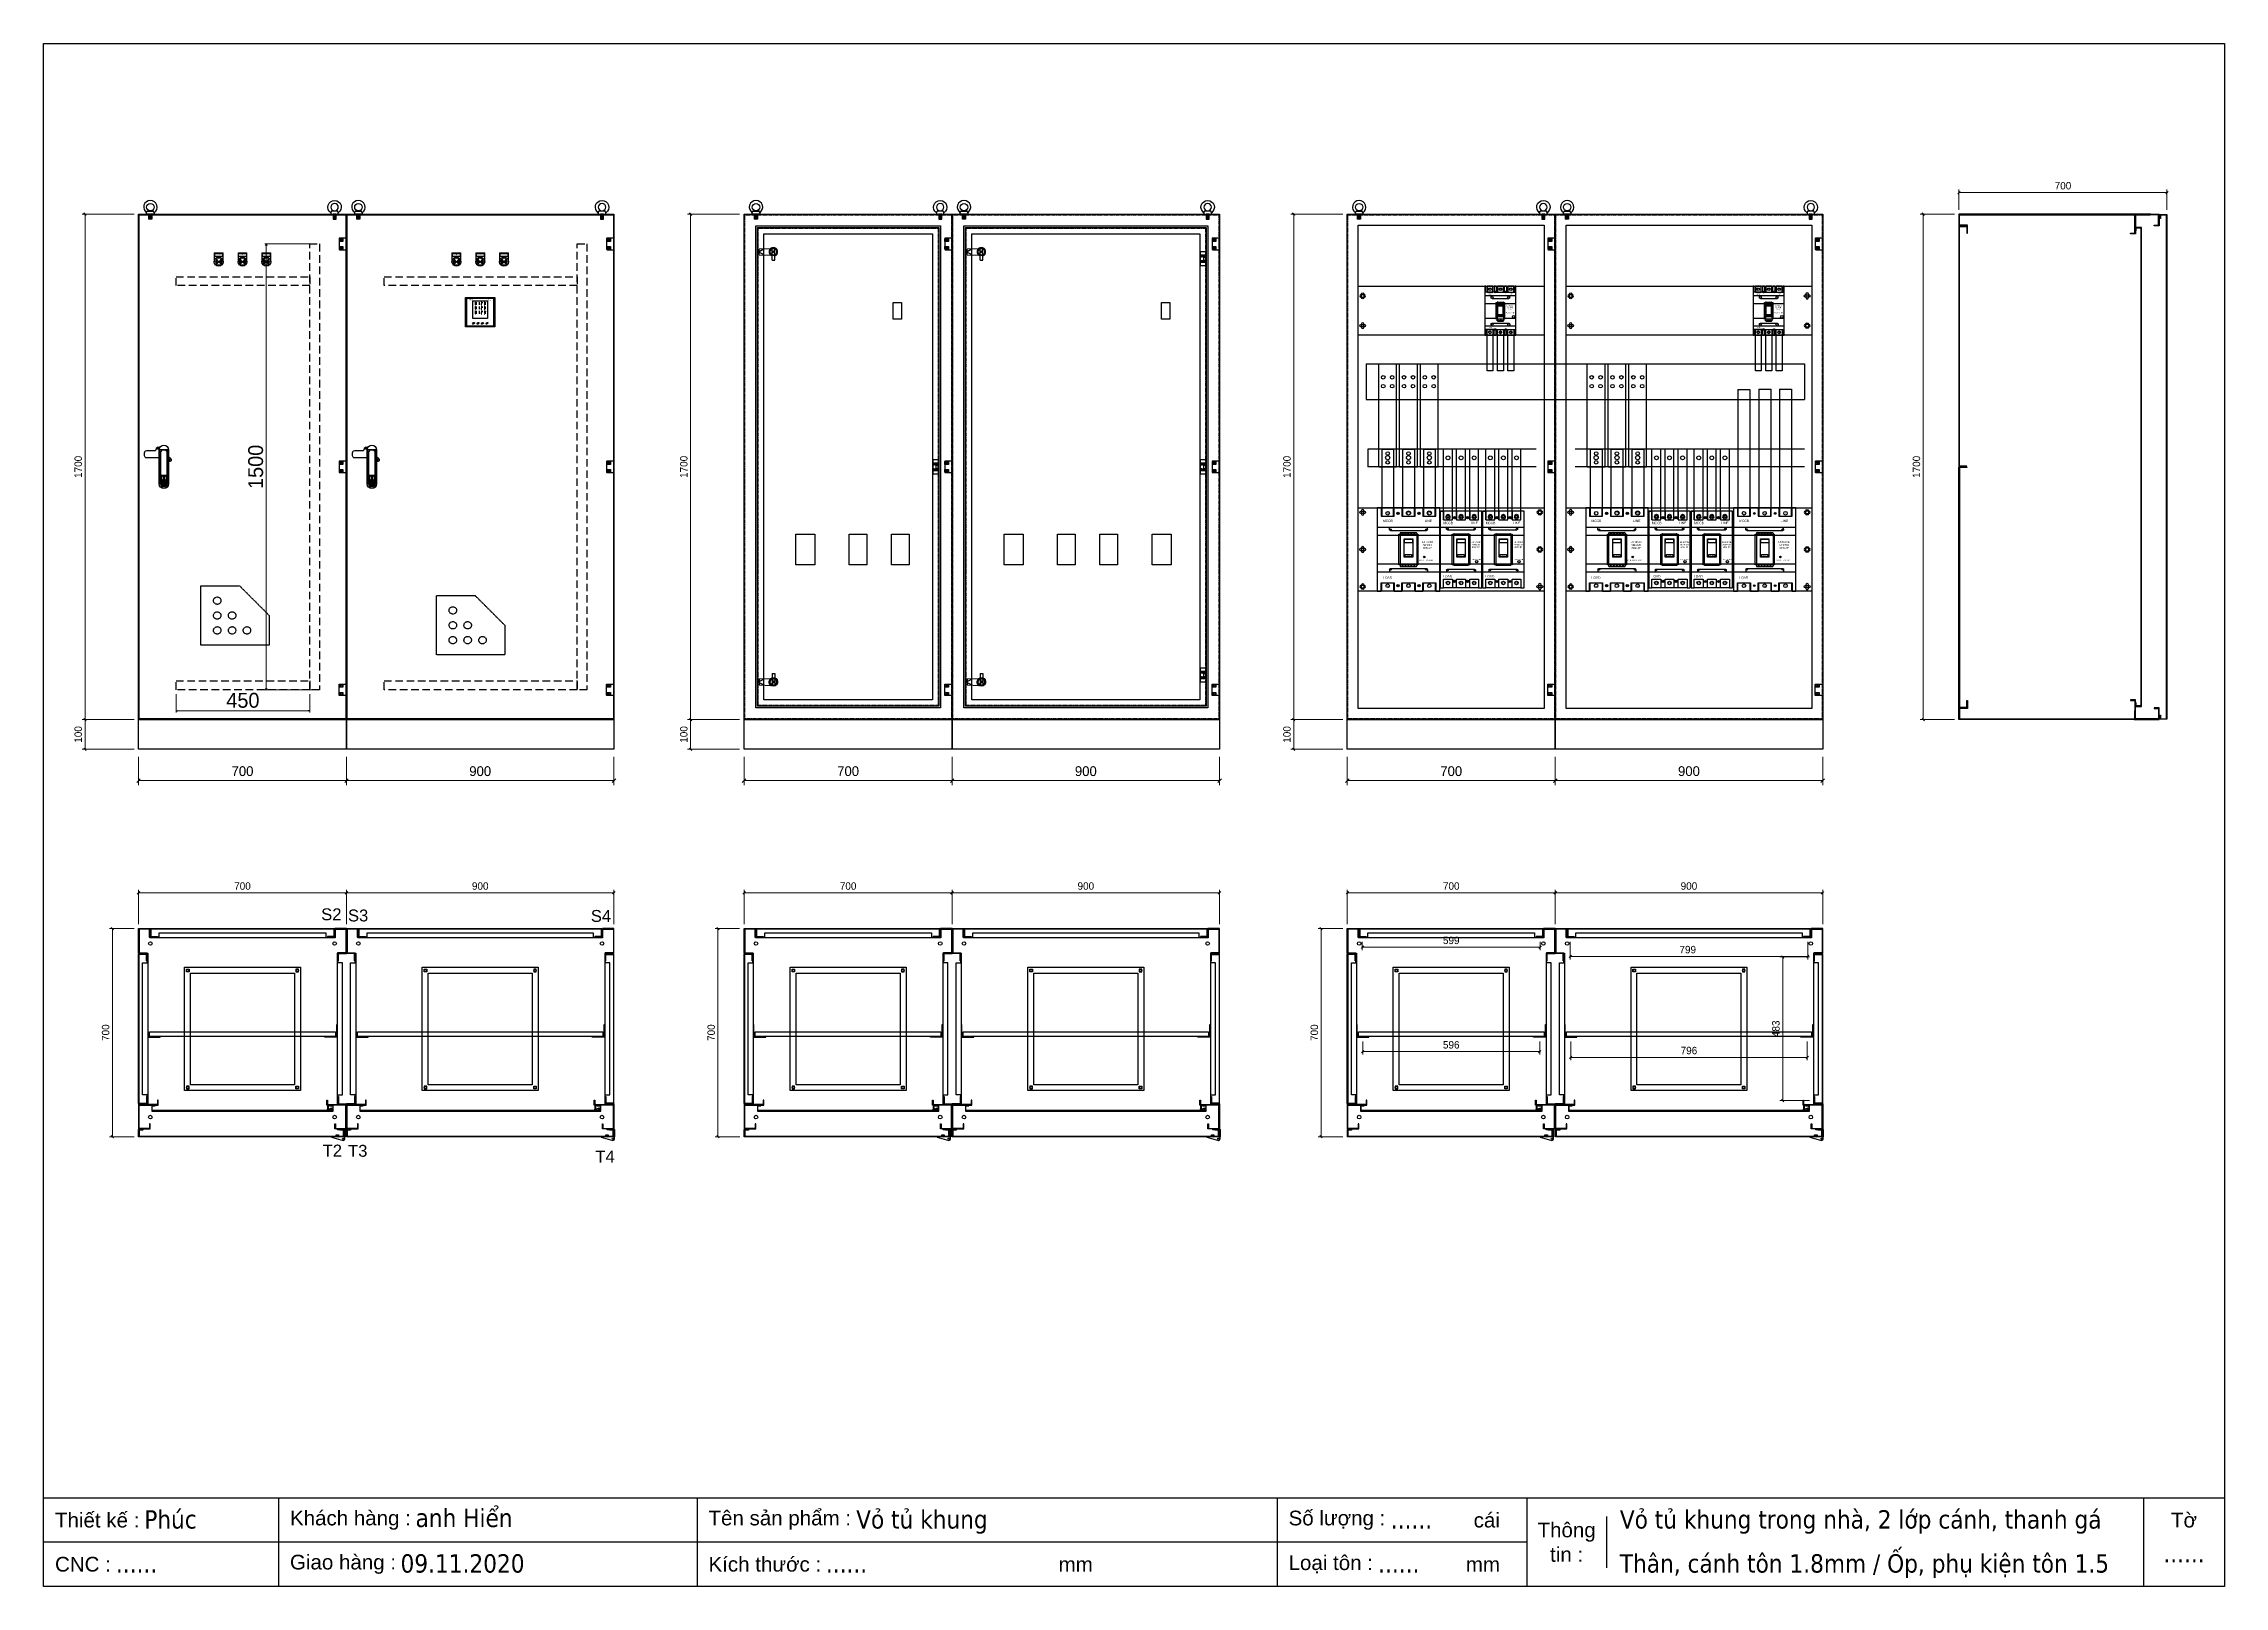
# Model space of a CAD drawing. Header units: millimetres. Extents: x 0 to 7339, y 0 to 5189.
import ezdxf
from ezdxf.enums import TextEntityAlignment as Align

# ---------------------------------------------------------------- set-up
doc = ezdxf.new("R2010")
doc.units = ezdxf.units.MM
for name, pattern in [('DASHED', [0.75, 0.5, -0.25]), ('HIDDEN2', [4.7625, 3.175, -1.5875]), ('HIDDENX2', [19.05, 12.7, -6.35])]:
    doc.linetypes.add(name, pattern=pattern)
for name, color, linetype in [('01', 7, 'HIDDEN2'), ('2', 2, 'Continuous'), ('CNC', 7, 'Continuous'), ('DIM', 253, 'Continuous'), ('Ghi chu', 7, 'Continuous'), ('HEATER', 1, 'Continuous')]:
    doc.layers.add(name, color=color, linetype=linetype)
doc.layers.add('07', color=5, linetype='Continuous', lineweight=5)
doc.styles.add('Arial', font='arial.ttf')
doc.styles.add('Arial-Black', font='txt')
doc.styles.add('Tahoma (Input Text)', font='tahoma.ttf')
doc.dimstyles.new('CNC', dxfattribs={"dimtxt": 50, "dimasz": 5, "dimexe": 5, "dimexo": 15, "dimgap": 10, "dimtad": 1, "dimdec": 0, "dimtxsty": 'Standard', "dimblk": 'OPEN30', "dimcen": 10, "dimclrd": 5, "dimclre": 5, "dimclrt": 3, "dimazin": 3, "dimtfac": 1, "dimtdec": 0, "dimtmove": 0, "dimatfit": 3, "dimldrblk": 'ARCHTICK', "dimlwd": 9, "dimlwe": 9})
doc.dimstyles.new('Dim-25', dxfattribs={"dimtxt": 25, "dimasz": 8, "dimexe": 10, "dimexo": 15, "dimgap": 10, "dimtad": 1, "dimdec": 0, "dimtxsty": 'Standard', "dimblk": 'OBLIQUE', "dimcen": 10, "dimclrd": 5, "dimclre": 5, "dimclrt": 3, "dimazin": 3, "dimtfac": 1, "dimtdec": 0, "dimtmove": 0, "dimatfit": 3, "dimldrblk": 'OBLIQUE', "dimlwd": 9, "dimlwe": 9})
doc.dimstyles.new('Dim-33', dxfattribs={"dimtxt": 33, "dimasz": 12, "dimexe": 15, "dimexo": 25, "dimgap": 15, "dimtad": 1, "dimdec": 0, "dimtxsty": 'Standard', "dimblk": 'OBLIQUE', "dimcen": 10, "dimclrd": 5, "dimclre": 5, "dimclrt": 3, "dimazin": 3, "dimtfac": 1, "dimtdec": 0, "dimtmove": 0, "dimatfit": 3, "dimldrblk": 'OPEN30', "dimlwd": 9, "dimlwe": 9})

# ---------------------------------------------------------------- blocks, each defined once
blk = doc.blocks.new('khungtenAsean2')
at = {"color": 7}
for p, q in [((2970, -1980), (0, -1980)), ((320, -1980), (320, -2100)), ((890, -1980), (890, -2100)), ((1680, -1980), (1680, -2100)), ((2020, -1980), (2020, -2100)), ((2860, -1980), (2860, -2100)), ((2128.3, -2005), (2128.3, -2075)), ((2020, -2040), (0, -2040))]:
    blk.add_line(p, q, dxfattribs=at)
blk.add_lwpolyline([(0, 0), (2970, 0), (2970, -2100), (0, -2100)], close=True, dxfattribs=at)
at = {"color": 2, "char_height": 20, "style": 'Arial'}
for s, insert, width, attachment_point in [('  Thiết kế :', (0, -2010), 917.634, 4), ('  Khách hàng :', (320, -2010), 917.634, 4), ('  Tên sản phẩm :', (890, -2010), 917.634, 4), ('  Số lượng :', (1680, -2010), 917.634, 4), ('cái', (1947.6, -2010), 917.634, 4), ('Thông\\Ptin :', (2074.2, -2040), 108.311, 5), ('Tờ', (2915, -2010), 110, 5), ('  CNC :', (0, -2070), 917.634, 4), ('  Giao hàng :', (320, -2070), 917.634, 4), ('  Kích thước :', (890, -2070), 917.634, 4), ('mm', (1382.3, -2070), 917.634, 4), ('  Loại tôn :', (1680, -2070), 917.634, 4), ('mm', (1936.9, -2070), 917.634, 4)]:
    blk.add_mtext(s, dxfattribs=dict(at, insert=insert, width=width, attachment_point=attachment_point))
at = {"color": 1, "style": 'Tahoma (Input Text)', "flags": 8}
for tag, p in [('#01', (137.1, -2021.3)), ('#03', (506.6, -2019.3)), ('#05', (1106.6, -2021.3)), ('#07', (1834.7, -2021.3)), ('#09', (2146.7, -2021.3)), ('#02', (98.5, -2081.3)), ('#04', (486.1, -2081.3)), ('#06', (1065.3, -2081.3)), ('#08', (1817.4, -2081.3)), ('#10', (2146.7, -2081.3))]:
    blk.add_attdef(tag, p, '', height=25, dxfattribs=at)
blk.add_attdef('#11', text='', height=25, dxfattribs=at).set_placement((2915, -2067.3), align=Align.CENTER)
blk = doc.blocks.new('Moccauf10')
h = blk.add_hatch()
h.set_pattern_fill('ANSI31', color=8, scale=0.5, angle=330, style=0)
h.set_pattern_definition([(15, (-83193.6702, -36410.4482), (-0.410875234, 1.53340725), [])])
h.paths.add_polyline_path([(5, -23.5), (-5, -23.5), (-5, -40.5), (5, -40.5)])
at = {"color": 8}
for p, q in [((-12.5, -18.5), (-10.4, -13.5)), ((-10.4, -13.5), (-4.9, -11.5)), ((10.4, -13.5), (4.9, -11.5)), ((12.5, -18.5), (10.4, -13.5))]:
    blk.add_line(p, q, dxfattribs=at)
for points in [[(12.5, -18.5), (12.5, -23.5), (-12.5, -23.5), (-12.5, -18.5)], [(-10.4, -13.5), (10.4, -13.5)]]:
    blk.add_lwpolyline(points, dxfattribs=at)
blk.add_lwpolyline([(-5, -23.5), (5, -23.5), (5, -40.5), (-5, -40.5)], close=True, dxfattribs=at)
blk.add_circle((0, 0), 12.5, dxfattribs=at)
blk.add_arc((0, 0), 22.5, 303.74899, 236.25101, dxfattribs=at)
blk = doc.blocks.new('HL044-1')
at = {"color": 1}
blk.add_lwpolyline([(2, 0), (25, 0), (25, 39), (2, 39, 0.414214), (0, 37), (0, 2, 0.414214)], format="xyb", close=True, dxfattribs=at)
for centre in [(7, 32.5), (7, 6.5)]:
    blk.add_circle(centre, 3, dxfattribs=at)
blk = doc.blocks.new('*D1')
at = {"color": 0, "linetype": 'ByBlock', "lineweight": -2}
for p, q in [((325.3, 2716.1), (313.3, 2704.1)), ((1013.3, 2704.1), (1025.3, 2716.1))]:
    blk.add_line(p, q, dxfattribs=at)
at = {"layer": 'Defpoints', "color": 0, "transparency": 16777216}
for p in [(319.3, 2815.6), (1019.3, 2815.6), (1019.3, 2710.1)]:
    blk.add_point(p, dxfattribs=at)
at = {"layer": 'DIM', "color": 5, "lineweight": 9, "transparency": 16777216}
for p, q in [((319.3, 2790.6), (319.3, 2695.1)), ((1019.3, 2790.6), (1019.3, 2695.1)), ((319.3, 2710.1), (1019.3, 2710.1))]:
    blk.add_line(p, q, dxfattribs=at)
at = {"layer": 'DIM', "color": 3, "transparency": 16777216, "insert": (669.3, 2741.9), "char_height": 33, "attachment_point": 5}
blk.add_mtext('700', dxfattribs=at)
blk = doc.blocks.new('_Oblique')
at = {"color": 0, "linetype": 'ByBlock', "lineweight": -2}
blk.add_line((-0.5, -0.5), (0.5, 0.5), dxfattribs=at)
blk = doc.blocks.new('_Open30')
at = {"color": 0, "linetype": 'ByBlock', "lineweight": -2}
for p, q in [((-1, 0.27), (0, 0)), ((0, 0), (-1, -0.27)), ((0, 0), (-1, 0))]:
    blk.add_line(p, q, dxfattribs=at)
blk = doc.blocks.new('*D2')
at = {"color": 0, "linetype": 'ByBlock', "lineweight": -2}
for p, q in [((1025.3, 2716.1), (1013.3, 2704.1)), ((1913.3, 2704.1), (1925.3, 2716.1))]:
    blk.add_line(p, q, dxfattribs=at)
at = {"layer": 'Defpoints', "color": 0, "transparency": 16777216}
for p in [(1019.3, 2815.6), (1919.3, 2815.6), (1919.3, 2710.1)]:
    blk.add_point(p, dxfattribs=at)
at = {"layer": 'DIM', "color": 5, "lineweight": 9, "transparency": 16777216}
for p, q in [((1019.3, 2790.6), (1019.3, 2695.1)), ((1919.3, 2790.6), (1919.3, 2695.1)), ((1019.3, 2710.1), (1919.3, 2710.1))]:
    blk.add_line(p, q, dxfattribs=at)
at = {"layer": 'DIM', "color": 3, "transparency": 16777216, "insert": (1469.3, 2741.9), "char_height": 33, "attachment_point": 5}
blk.add_mtext('900', dxfattribs=at)
blk = doc.blocks.new('AB-301-1-1')
at = {"linetype": 'Continuous'}
h = blk.add_hatch(dxfattribs=at)
h.set_pattern_fill('ACAD_ISO09W100', color=1, scale=0.2)
h.set_pattern_definition([(0, (-367.8747, 374.3201), (0, 1), [4.8, -0.6, 1.2, -0.6, 1.2, -0.6])])
h.paths.add_polyline_path([(-3.9, -112.6, 0.118404), (0.1, -113.6, 0.118404), (4.2, -112.6), (7.1, -96.1), (-6.9, -96.1)])
at = {"color": 1, "linetype": 'Continuous'}
for p, q in [((-9.9, -74.6), (10.1, -74.6)), ((-6.9, -96.1), (7.1, -96.1)), ((-6.9, -96.1), (-3.9, -112.6)), ((7.1, -96.1), (4.2, -112.6))]:
    blk.add_line(p, q, dxfattribs=at)
for points in [[(-15.7, -17.1), (-57.4, -17.1, -0.414214), (-64.9, -9.6), (-64.9, 0.4, -0.414214), (-57.4, 7.9), (-30.6, 7.9, 0.414214), (-24.6, 13.9), (-24.6, 14.2)], [(-24.6, 14.2, -0.198912), (-22.8, 18.4), (-22.8, 18.4, -0.414214), (-14.4, 18.4), (-13.5, 17.6)], [(16.3, -12.2), (23.1, -19.1, -0.414214), (23.1, -27.5), (23.1, -27.5, -0.31835), (16.3, -28.7)]]:
    blk.add_lwpolyline(points, format="xyb", dxfattribs=at)
for points in [[(0.3, 25.4), (0.3, 25.4, -0.400643), (16.3, 10.4), (16.3, -104.6, -0.400643), (0.3, -119.6), (0.3, -119.6, -0.400643), (-15.7, -104.6), (-15.7, 10.4, -0.400643)], [(0.1, 10.4, -0.403991), (10.6, 0.4), (10.6, -104.6, -0.403991), (0.1, -114.6, -0.403991), (-10.4, -104.6), (-10.4, 0.4, -0.403991)], [(9.1, -96.6), (9.1, -104.6, -0.414214), (0.1, -113.6, -0.414214), (-8.9, -104.6), (-8.9, -96.6, -0.414214), (-6.9, -94.6), (7.1, -94.6, -0.414214)]]:
    blk.add_lwpolyline(points, format="xyb", close=True, dxfattribs=at)
blk.add_lwpolyline([(-0.9, -79.6), (1.1, -79.6), (1.1, -89.6), (-0.9, -89.6)], close=True, dxfattribs=at)
for centre, radius in [((-18.6, 14.2), 2.5), ((18.9, -23.3), 2.5), ((0.1, -84.6), 8)]:
    blk.add_circle(centre, radius, dxfattribs=at)
blk = doc.blocks.new('Den XANH')
h = blk.add_hatch(color=5)
h.paths.add_polyline_path([(15, 15), (22.8, 7.2, 0.198912), (26, 15, 0.198912), (22.8, 22.8)])
h.paths.add_polyline_path([(15, 15), (7.2, 22.8, 0.198912), (4, 15, 0.198912), (7.2, 7.2)])
at = {"color": 7}
for p, q in [((0, 45), (30, 45)), ((0, 45), (0, 15)), ((30, 15), (30, 45))]:
    blk.add_line(p, q, dxfattribs=at)
blk.add_lwpolyline([(2, 43), (28, 43), (28, 33), (2, 33)], close=True, dxfattribs=at)
blk.add_circle((15, 15), 15, dxfattribs=at)
at = {"layer": '07', "color": 5, "linetype": 'Continuous', "lineweight": 5, "ltscale": 3}
for p, q in [((22.8, 22.8), (7.2, 7.2)), ((7.2, 22.8), (22.8, 7.2))]:
    blk.add_line(p, q, dxfattribs=at)
blk.add_circle((15, 15), 11, dxfattribs=at)
at = {"layer": '01', "color": 2, "linetype": 'Continuous', "lineweight": 5, "style": 'Arial-Black'}
blk.add_attdef('T-SP', text='', height=2.4, dxfattribs=at).set_placement((15.2, 36), align=Align.CENTER)
blk = doc.blocks.new('Den DO')
h = blk.add_hatch(color=1)
h.paths.add_polyline_path([(7.2, 7.2), (15, 15), (7.2, 22.8, 0.198912), (4, 15, 0.198912)])
h.paths.add_polyline_path([(26, 15, 0.198912), (22.8, 22.8), (15, 15), (22.8, 7.2, 0.198912)])
at = {"color": 7}
for p, q in [((0, 45), (30, 45)), ((0, 45), (0, 15)), ((30, 15), (30, 45))]:
    blk.add_line(p, q, dxfattribs=at)
blk.add_lwpolyline([(2, 43), (28, 43), (28, 33), (2, 33)], close=True, dxfattribs=at)
blk.add_circle((15, 15), 15, dxfattribs=at)
at = {"layer": '07', "color": 1, "linetype": 'Continuous', "lineweight": 5, "ltscale": 3}
for p, q in [((22.8, 22.8), (7.2, 7.2)), ((7.2, 22.8), (22.8, 7.2))]:
    blk.add_line(p, q, dxfattribs=at)
blk.add_circle((15, 15), 11, dxfattribs=at)
at = {"layer": '01', "color": 2, "linetype": 'Continuous', "lineweight": 5, "style": 'Arial-Black'}
blk.add_attdef('T-SP', text='', height=2.4, dxfattribs=at).set_placement((15.2, 36), align=Align.CENTER)
blk = doc.blocks.new('Den VANG')
h = blk.add_hatch(color=2)
h.paths.add_polyline_path([(22.8, 7.2, 0.198912), (26, 15, 0.198912), (22.8, 22.8), (15, 15)])
h.paths.add_polyline_path([(7.2, 7.2), (15, 15), (7.2, 22.8, 0.198912), (4, 15, 0.198912)])
at = {"color": 7}
for p, q in [((0, 45), (30, 45)), ((0, 45), (0, 15)), ((30, 15), (30, 45))]:
    blk.add_line(p, q, dxfattribs=at)
blk.add_lwpolyline([(2, 43), (28, 43), (28, 33), (2, 33)], close=True, dxfattribs=at)
blk.add_circle((15, 15), 15, dxfattribs=at)
at = {"layer": '07', "color": 2, "linetype": 'Continuous', "lineweight": 5, "ltscale": 3}
for p, q in [((22.8, 22.8), (7.2, 7.2)), ((7.2, 22.8), (22.8, 7.2))]:
    blk.add_line(p, q, dxfattribs=at)
blk.add_circle((15, 15), 11, dxfattribs=at)
at = {"layer": '01', "color": 2, "linetype": 'Continuous', "lineweight": 5, "style": 'Arial-Black'}
blk.add_attdef('T-SP', text='', height=2.4, dxfattribs=at).set_placement((15.2, 36), align=Align.CENTER)
blk = doc.blocks.new('A$C1C334A4C')
at = {"color": 6}
for p, q in [((32.2, 83.8), (32.2, 79.8)), ((32.2, 78.8), (32.2, 74.8)), ((33.2, 83.8), (35.2, 83.8)), ((33.2, 74.8), (35.2, 74.8)), ((36.2, 83.8), (36.2, 79.8)), ((36.2, 78.8), (36.2, 74.8)), ((46.2, 83.8), (46.2, 79.8)), ((46.2, 78.8), (46.2, 74.8)), ((52.2, 78.8), (52.2, 74.8)), ((53.2, 83.8), (55.2, 83.8)), ((53.2, 79.3), (55.2, 79.3)), ((53.2, 74.8), (55.2, 74.8)), ((56.2, 83.8), (56.2, 79.8)), ((63.2, 83.8), (65.2, 83.8)), ((63.2, 79.3), (65.2, 79.3)), ((63.2, 74.8), (65.2, 74.8)), ((66.2, 83.8), (66.2, 79.8)), ((66.2, 78.8), (66.2, 74.8)), ((32.2, 68.8), (32.2, 64.8)), ((32.2, 63.8), (32.2, 59.8)), ((32.2, 53.8), (32.2, 49.8)), ((32.2, 48.8), (32.2, 44.8)), ((33.2, 68.8), (35.2, 68.8)), ((33.2, 59.8), (35.2, 59.8)), ((33.2, 53.8), (35.2, 53.8)), ((33.2, 44.8), (35.2, 44.8)), ((36.2, 68.8), (36.2, 64.8)), ((36.2, 63.8), (36.2, 59.8)), ((36.2, 53.8), (36.2, 49.8)), ((36.2, 48.8), (36.2, 44.8)), ((46.2, 68.8), (46.2, 64.8)), ((46.2, 63.8), (46.2, 59.8)), ((46.2, 53.8), (46.2, 49.8)), ((46.2, 48.8), (46.2, 44.8)), ((52.2, 63.8), (52.2, 59.8)), ((52.2, 48.8), (52.2, 44.8)), ((53.2, 68.8), (55.2, 68.8)), ((53.2, 64.3), (55.2, 64.3)), ((53.2, 59.8), (55.2, 59.8)), ((53.2, 53.8), (55.2, 53.8)), ((53.2, 49.3), (55.2, 49.3)), ((53.2, 44.8), (55.2, 44.8)), ((56.2, 68.8), (56.2, 64.8)), ((56.2, 53.8), (56.2, 49.8)), ((63.2, 68.8), (65.2, 68.8)), ((63.2, 64.3), (65.2, 64.3)), ((63.2, 59.8), (65.2, 59.8)), ((63.2, 53.8), (65.2, 53.8)), ((63.2, 49.3), (65.2, 49.3)), ((63.2, 44.8), (65.2, 44.8)), ((66.2, 68.8), (66.2, 64.8)), ((66.2, 63.8), (66.2, 59.8)), ((66.2, 53.8), (66.2, 49.8)), ((66.2, 48.8), (66.2, 44.8))]:
    blk.add_line(p, q, dxfattribs=at)
for points in [[(0, 99), (99, 99), (99, 0), (0, 0)], [(24.5, 88), (74.5, 88), (74.5, 28), (24.5, 28)]]:
    blk.add_lwpolyline(points, close=True, dxfattribs=at)
at = {"color": 2}
blk.add_lwpolyline([(3.5, 3.5), (95.5, 3.5), (95.5, 95.5), (3.5, 95.5)], close=True, dxfattribs=at)
at = {"color": 6}
for centre in [(27, 12), (42, 12), (57, 12), (72, 12)]:
    blk.add_ellipse(centre, major_axis=(2.83, 2.83), ratio=0.5, dxfattribs=at)
at = {"color": 6, "width": 2201.82, "attachment_point": 5}
for s, insert, char_height in [('{\\fTahoma|b0|i0|c0|p34;selec}', (18.2, 92), 5), ('{\\fTahoma|b0|i0|c0|p34;V}', (70.6, 83.1), 2), ('{\\fTahoma|b0|i1|c0|p34;MFM383A}', (78.4, 91.6), 3), ('{\\fTahoma|b0|i0|c0|p34;PF}', (70.6, 52.9), 2), ('{\\fTahoma|b0|i0|c0|p34;A}', (70.6, 67.7), 2)]:
    blk.add_mtext(s, dxfattribs=dict(at, insert=insert, char_height=char_height))
blk = doc.blocks.new('A$C01EB0BB3')
at = {"color": 7, "linetype": 'DASHED', "ltscale": 3}
for p, q in [((0, 0), (0, 200)), ((0, 200), (130, 200)), ((230, 100), (130, 200)), ((230, 100), (230, 0)), ((230, 0), (0, 0))]:
    blk.add_line(p, q, dxfattribs=at)
for centre in [(55, 150), (55, 100), (105, 100), (55, 50), (105, 50), (155, 50)]:
    blk.add_circle(centre, 12.5, dxfattribs=at)
blk = doc.blocks.new('*D3')
at = {"color": 0, "linetype": 'ByBlock', "lineweight": -2}
for p, q in [((748, 4510.6), (749.3, 4515.6)), ((749.3, 4515.6), (750.7, 4510.6)), ((749.3, 4515.6), (749.3, 4510.6)), ((749.3, 3015.6), (748, 3020.6)), ((750.7, 3020.6), (749.3, 3015.6)), ((749.3, 3015.6), (749.3, 3020.6))]:
    blk.add_line(p, q, dxfattribs=at)
at = {"layer": 'Defpoints', "color": 0, "transparency": 16777216}
for p in [(928.6, 4515.6), (749.3, 3015.6), (928.6, 3015.6)]:
    blk.add_point(p, dxfattribs=at)
at = {"layer": 'DIM', "color": 5, "lineweight": 9, "transparency": 16777216}
for p, q in [((913.6, 4515.6), (744.3, 4515.6)), ((749.3, 4510.6), (749.3, 3020.6)), ((913.6, 3015.6), (744.3, 3015.6))]:
    blk.add_line(p, q, dxfattribs=at)
at = {"layer": 'DIM', "color": 3, "transparency": 16777216, "insert": (713.8, 3765.6), "char_height": 50, "attachment_point": 5, "rotation": 90}
blk.add_mtext('1500', dxfattribs=at)
blk = doc.blocks.new('_ArchTick')
at = {"color": 0, "const_width": 0.15}
blk.add_lwpolyline([(-0.5, -0.5), (0.5, 0.5)], dxfattribs=at)
blk = doc.blocks.new('*D4')
at = {"color": 0, "linetype": 'ByBlock', "lineweight": -2}
for p, q in [((445.6, 2944.6), (450.6, 2946)), ((450.6, 2943.3), (445.6, 2944.6)), ((445.6, 2944.6), (450.6, 2944.6)), ((890.6, 2946), (895.6, 2944.6)), ((895.6, 2944.6), (890.6, 2943.3)), ((895.6, 2944.6), (890.6, 2944.6))]:
    blk.add_line(p, q, dxfattribs=at)
at = {"layer": 'Defpoints', "color": 0, "transparency": 16777216}
for p in [(445.6, 3015.6), (895.6, 3015.6), (895.6, 2944.6)]:
    blk.add_point(p, dxfattribs=at)
at = {"layer": 'DIM', "color": 5, "lineweight": 9, "transparency": 16777216}
for p, q in [((445.6, 3000.6), (445.6, 2939.6)), ((450.6, 2944.6), (890.6, 2944.6)), ((895.6, 3000.6), (895.6, 2939.6))]:
    blk.add_line(p, q, dxfattribs=at)
at = {"layer": 'DIM', "color": 3, "transparency": 16777216, "insert": (670.6, 2980.1), "char_height": 50, "attachment_point": 5}
blk.add_mtext('450', dxfattribs=at)
blk = doc.blocks.new('*D5')
at = {"color": 0, "linetype": 'ByBlock', "lineweight": -2}
for p, q in [((143.3, 4611.6), (135.3, 4619.6)), ((135.3, 2919.6), (143.3, 2911.6))]:
    blk.add_line(p, q, dxfattribs=at)
at = {"layer": 'Defpoints', "color": 0, "transparency": 16777216}
for p in [(319.3, 4615.6), (139.3, 2915.6), (319.3, 2915.6)]:
    blk.add_point(p, dxfattribs=at)
at = {"layer": 'DIM', "color": 5, "lineweight": 9, "transparency": 16777216}
for p, q in [((304.3, 4615.6), (129.3, 4615.6)), ((139.3, 4615.6), (139.3, 2915.6)), ((304.3, 2915.6), (129.3, 2915.6))]:
    blk.add_line(p, q, dxfattribs=at)
at = {"layer": 'DIM', "color": 3, "transparency": 16777216, "insert": (116.5, 3765.6), "char_height": 25, "attachment_point": 5, "rotation": 90}
blk.add_mtext('1700', dxfattribs=at)
blk = doc.blocks.new('*D6')
at = {"color": 0, "linetype": 'ByBlock', "lineweight": -2}
for p, q in [((143.3, 2911.6), (135.3, 2919.6)), ((135.3, 2819.6), (143.3, 2811.6))]:
    blk.add_line(p, q, dxfattribs=at)
at = {"layer": 'Defpoints', "color": 0, "transparency": 16777216}
for p in [(319.3, 2915.6), (139.3, 2815.6), (319.3, 2815.6)]:
    blk.add_point(p, dxfattribs=at)
at = {"layer": 'DIM', "color": 5, "lineweight": 9, "transparency": 16777216}
for p, q in [((304.3, 2915.6), (129.3, 2915.6)), ((139.3, 2915.6), (139.3, 2815.6)), ((304.3, 2815.6), (129.3, 2815.6))]:
    blk.add_line(p, q, dxfattribs=at)
at = {"layer": 'DIM', "color": 3, "transparency": 16777216, "insert": (116.5, 2865.6), "char_height": 25, "attachment_point": 5, "rotation": 90}
blk.add_mtext('100', dxfattribs=at)
blk = doc.blocks.new('*D7')
at = {"color": 0, "linetype": 'ByBlock', "lineweight": -2}
for p, q in [((2363.4, 2716.1), (2351.4, 2704.1)), ((3051.4, 2704.1), (3063.4, 2716.1))]:
    blk.add_line(p, q, dxfattribs=at)
at = {"layer": 'Defpoints', "color": 0, "transparency": 16777216}
for p in [(2357.4, 2815.6), (3057.4, 2815.6), (3057.4, 2710.1)]:
    blk.add_point(p, dxfattribs=at)
at = {"layer": 'DIM', "color": 5, "lineweight": 9, "transparency": 16777216}
for p, q in [((2357.4, 2790.6), (2357.4, 2695.1)), ((3057.4, 2790.6), (3057.4, 2695.1)), ((2357.4, 2710.1), (3057.4, 2710.1))]:
    blk.add_line(p, q, dxfattribs=at)
at = {"layer": 'DIM', "color": 3, "transparency": 16777216, "insert": (2707.4, 2741.9), "char_height": 33, "attachment_point": 5}
blk.add_mtext('700', dxfattribs=at)
blk = doc.blocks.new('*D8')
at = {"color": 0, "linetype": 'ByBlock', "lineweight": -2}
for p, q in [((3063.4, 2716.1), (3051.4, 2704.1)), ((3951.4, 2704.1), (3963.4, 2716.1))]:
    blk.add_line(p, q, dxfattribs=at)
at = {"layer": 'Defpoints', "color": 0, "transparency": 16777216}
for p in [(3057.4, 2815.6), (3957.4, 2815.6), (3957.4, 2710.1)]:
    blk.add_point(p, dxfattribs=at)
at = {"layer": 'DIM', "color": 5, "lineweight": 9, "transparency": 16777216}
for p, q in [((3057.4, 2790.6), (3057.4, 2695.1)), ((3957.4, 2790.6), (3957.4, 2695.1)), ((3057.4, 2710.1), (3957.4, 2710.1))]:
    blk.add_line(p, q, dxfattribs=at)
at = {"layer": 'DIM', "color": 3, "transparency": 16777216, "insert": (3507.4, 2741.9), "char_height": 33, "attachment_point": 5}
blk.add_mtext('900', dxfattribs=at)
blk = doc.blocks.new('*D9')
at = {"color": 0, "linetype": 'ByBlock', "lineweight": -2}
for p, q in [((2181.4, 4611.6), (2173.4, 4619.6)), ((2173.4, 2919.6), (2181.4, 2911.6))]:
    blk.add_line(p, q, dxfattribs=at)
at = {"layer": 'Defpoints', "color": 0, "transparency": 16777216}
for p in [(2357.4, 4615.6), (2177.4, 2915.6), (2357.4, 2915.6)]:
    blk.add_point(p, dxfattribs=at)
at = {"layer": 'DIM', "color": 5, "lineweight": 9, "transparency": 16777216}
for p, q in [((2342.4, 4615.6), (2167.4, 4615.6)), ((2177.4, 4615.6), (2177.4, 2915.6)), ((2342.4, 2915.6), (2167.4, 2915.6))]:
    blk.add_line(p, q, dxfattribs=at)
at = {"layer": 'DIM', "color": 3, "transparency": 16777216, "insert": (2154.6, 3765.6), "char_height": 25, "attachment_point": 5, "rotation": 90}
blk.add_mtext('1700', dxfattribs=at)
blk = doc.blocks.new('*D10')
at = {"color": 0, "linetype": 'ByBlock', "lineweight": -2}
for p, q in [((2181.4, 2911.6), (2173.4, 2919.6)), ((2173.4, 2819.6), (2181.4, 2811.6))]:
    blk.add_line(p, q, dxfattribs=at)
at = {"layer": 'Defpoints', "color": 0, "transparency": 16777216}
for p in [(2357.4, 2915.6), (2177.4, 2815.6), (2357.4, 2815.6)]:
    blk.add_point(p, dxfattribs=at)
at = {"layer": 'DIM', "color": 5, "lineweight": 9, "transparency": 16777216}
for p, q in [((2342.4, 2915.6), (2167.4, 2915.6)), ((2177.4, 2915.6), (2177.4, 2815.6)), ((2342.4, 2815.6), (2167.4, 2815.6))]:
    blk.add_line(p, q, dxfattribs=at)
at = {"layer": 'DIM', "color": 3, "transparency": 16777216, "insert": (2154.6, 2865.6), "char_height": 25, "attachment_point": 5, "rotation": 90}
blk.add_mtext('100', dxfattribs=at)
blk = doc.blocks.new('HL044-2')
at = {"color": 1}
for p, q in [((0, -3), (0, 0)), ((0, 0), (23, 0)), ((4, -3), (4, 0)), ((10, -3), (10, 0)), ((25, -26), (-20, -26)), ((-20, -26), (-20, -28)), ((-20, -28), (19.5, -38.5)), ((-3, -19.5), (-3, -26)), ((-3, -19.5), (3, -20.1)), ((-3, -20.5), (3, -21.1)), ((-3, -21.5), (3, -22.1)), ((-3, -22.5), (3, -23.1)), ((-3, -23.5), (3, -24.1)), ((-3, -24.5), (3, -25.1)), ((-3, -25.5), (2.3, -26)), ((22, -3), (0, -3)), ((3, -19.5), (3, -26)), ((22, -3), (22, -26)), ((25, -2), (25, -3)), ((25, -3), (25, -26)), ((25, -33), (25, -26))]:
    blk.add_line(p, q, dxfattribs=at)
blk.add_lwpolyline([(-4, -19.5), (4, -19.5), (4, -26), (-4, -26)], close=True, dxfattribs=at)
blk.add_circle((19.5, -33), 2.5, dxfattribs=at)
for centre, radius, start, end in [((23, -2), 2, 0, 90), ((19.5, -33), 5.5, 270, 0)]:
    blk.add_arc(centre, radius, start, end, dxfattribs=at)
blk = doc.blocks.new('HL036-1-2')
at = {"layer": 'Ghi chu', "color": 1}
for p, q in [((-3, 17.8), (-18.9, 17.8)), ((-18.9, 15.8), (-18.9, 17.8)), ((-12.1, 15.8), (-18.9, 15.8)), ((-16.4, 1), (-16.4, 14)), ((-15.6, 15), (-3.9, 17.7)), ((0, 0), (-15.4, 0)), ((-14.4, 3), (-14.4, 11.9)), ((0, 2), (-13.4, 2)), ((-13.1, 12.8), (-4.3, 9.8)), ((-6.2, 2), (-6.2, 0)), ((-1.2, 2), (-1.2, 0)), ((0, 0), (0, 2))]:
    blk.add_line(p, q, dxfattribs=at)
for radius in [4.1, 2.1]:
    blk.add_circle((-3, 13.7), radius, dxfattribs=at)
for centre, start, end in [((-15.4, 14), 102.96162, 180), ((-15.4, 1), 180, 270), ((-13.4, 11.9), 71.32539, 180), ((-13.4, 3), 180, 270)]:
    blk.add_arc(centre, 1, start, end, dxfattribs=at)
blk = doc.blocks.new('*D11')
at = {"color": 0, "linetype": 'ByBlock', "lineweight": -2}
for p, q in [((235.3, 2208.5), (227.3, 2216.5)), ((227.3, 1516.5), (235.3, 1508.5))]:
    blk.add_line(p, q, dxfattribs=at)
at = {"layer": 'Defpoints', "color": 0, "transparency": 16777216}
for p in [(319.3, 2212.5), (231.3, 1512.5), (319.8, 1512.5)]:
    blk.add_point(p, dxfattribs=at)
at = {"layer": 'DIM', "color": 5, "lineweight": 9, "transparency": 16777216}
for p, q in [((304.3, 2212.5), (221.3, 2212.5)), ((231.3, 2212.5), (231.3, 1512.5)), ((304.8, 1512.5), (221.3, 1512.5))]:
    blk.add_line(p, q, dxfattribs=at)
at = {"layer": 'DIM', "color": 3, "transparency": 16777216, "insert": (208.6, 1862.5), "char_height": 25, "attachment_point": 5, "rotation": 90}
blk.add_mtext('700', dxfattribs=at)
blk = doc.blocks.new('*D12')
at = {"color": 0, "linetype": 'ByBlock', "lineweight": -2}
for p, q in [((4393.1, 2716.1), (4381.1, 2704.1)), ((5081.1, 2704.1), (5093.1, 2716.1))]:
    blk.add_line(p, q, dxfattribs=at)
at = {"layer": 'Defpoints', "color": 0, "transparency": 16777216}
for p in [(4387.1, 2815.6), (5087.1, 2815.6), (5087.1, 2710.1)]:
    blk.add_point(p, dxfattribs=at)
at = {"layer": 'DIM', "color": 5, "lineweight": 9, "transparency": 16777216}
for p, q in [((4387.1, 2790.6), (4387.1, 2695.1)), ((5087.1, 2790.6), (5087.1, 2695.1)), ((4387.1, 2710.1), (5087.1, 2710.1))]:
    blk.add_line(p, q, dxfattribs=at)
at = {"layer": 'DIM', "color": 3, "transparency": 16777216, "insert": (4737.1, 2741.9), "char_height": 33, "attachment_point": 5}
blk.add_mtext('700', dxfattribs=at)
blk = doc.blocks.new('*D13')
at = {"color": 0, "linetype": 'ByBlock', "lineweight": -2}
for p, q in [((5093.1, 2716.1), (5081.1, 2704.1)), ((5981.1, 2704.1), (5993.1, 2716.1))]:
    blk.add_line(p, q, dxfattribs=at)
at = {"layer": 'Defpoints', "color": 0, "transparency": 16777216}
for p in [(5087.1, 2815.6), (5987.1, 2815.6), (5987.1, 2710.1)]:
    blk.add_point(p, dxfattribs=at)
at = {"layer": 'DIM', "color": 5, "lineweight": 9, "transparency": 16777216}
for p, q in [((5087.1, 2790.6), (5087.1, 2695.1)), ((5987.1, 2790.6), (5987.1, 2695.1)), ((5087.1, 2710.1), (5987.1, 2710.1))]:
    blk.add_line(p, q, dxfattribs=at)
at = {"layer": 'DIM', "color": 3, "transparency": 16777216, "insert": (5537.1, 2741.9), "char_height": 33, "attachment_point": 5}
blk.add_mtext('900', dxfattribs=at)
blk = doc.blocks.new('*D14')
at = {"color": 0, "linetype": 'ByBlock', "lineweight": -2}
for p, q in [((4211.1, 4611.6), (4203.1, 4619.6)), ((4203.1, 2919.6), (4211.1, 2911.6))]:
    blk.add_line(p, q, dxfattribs=at)
at = {"layer": 'Defpoints', "color": 0, "transparency": 16777216}
for p in [(4387.1, 4615.6), (4207.1, 2915.6), (4387.1, 2915.6)]:
    blk.add_point(p, dxfattribs=at)
at = {"layer": 'DIM', "color": 5, "lineweight": 9, "transparency": 16777216}
for p, q in [((4372.1, 4615.6), (4197.1, 4615.6)), ((4207.1, 4615.6), (4207.1, 2915.6)), ((4372.1, 2915.6), (4197.1, 2915.6))]:
    blk.add_line(p, q, dxfattribs=at)
at = {"layer": 'DIM', "color": 3, "transparency": 16777216, "insert": (4184.3, 3765.6), "char_height": 25, "attachment_point": 5, "rotation": 90}
blk.add_mtext('1700', dxfattribs=at)
blk = doc.blocks.new('*D15')
at = {"color": 0, "linetype": 'ByBlock', "lineweight": -2}
for p, q in [((4211.1, 2911.6), (4203.1, 2919.6)), ((4203.1, 2819.6), (4211.1, 2811.6))]:
    blk.add_line(p, q, dxfattribs=at)
at = {"layer": 'Defpoints', "color": 0, "transparency": 16777216}
for p in [(4387.1, 2915.6), (4207.1, 2815.6), (4387.1, 2815.6)]:
    blk.add_point(p, dxfattribs=at)
at = {"layer": 'DIM', "color": 5, "lineweight": 9, "transparency": 16777216}
for p, q in [((4372.1, 2915.6), (4197.1, 2915.6)), ((4207.1, 2915.6), (4207.1, 2815.6)), ((4372.1, 2815.6), (4197.1, 2815.6))]:
    blk.add_line(p, q, dxfattribs=at)
at = {"layer": 'DIM', "color": 3, "transparency": 16777216, "insert": (4184.3, 2865.6), "char_height": 25, "attachment_point": 5, "rotation": 90}
blk.add_mtext('100', dxfattribs=at)
blk = doc.blocks.new('1 LS 800 AF 3P')
for p, q in [((0, -65), (210, -65)), ((41.3, -73.3), (41.3, -65)), ((42.8, -73.3), (45.8, -73.3)), ((44.3, -74.8), (44.3, -71.8)), ((164.2, -73.3), (167.2, -73.3)), ((165.7, -74.8), (165.7, -71.8)), ((168.7, -73.3), (168.7, -65)), ((0, -92), (210, -92)), ((44.3, -76.3), (165.7, -76.3)), ((77, -84.8), (77, -195.2)), ((79, -82.8), (131, -82.8)), ((133, -84.8), (133, -195.2)), ((0, -188), (210, -188)), ((0, -215), (210, -215)), ((41.3, -206.7), (41.3, -215)), ((42.8, -206.7), (45.8, -206.7)), ((44.3, -203.7), (165.7, -203.7)), ((44.3, -205.2), (44.3, -208.2)), ((79, -197.2), (131, -197.2)), ((164.2, -206.7), (167.2, -206.7)), ((165.7, -205.2), (165.7, -208.2)), ((168.7, -206.7), (168.7, -215))]:
    blk.add_line(p, q)
at = {"color": 4}
for p, q in [((67, -18.5), (73, -18.5)), ((70, -15.5), (70, -21.5)), ((143, -18.5), (137, -18.5)), ((140, -15.5), (140, -21.5)), ((73, -261.5), (67, -261.5)), ((70, -258.5), (70, -264.5)), ((137, -261.5), (143, -261.5)), ((140, -258.5), (140, -264.5))]:
    blk.add_line(p, q, dxfattribs=at)
at = {"lineweight": 30}
for points in [[(13, 0), (0, 0), (0, -280), (13, -280)], [(13, 0), (13, -28), (57, -28), (57, 0)], [(83, 0), (57, 0)], [(83, 0), (83, -28), (127, -28), (127, 0)], [(153, 0), (127, 0)], [(153, 0), (153, -28), (197, -28), (197, 0)], [(197, -280), (210, -280), (210, 0), (197, 0)], [(13, -280), (13, -252), (57, -252), (57, -280)], [(57, -280), (83, -280)], [(83, -280), (83, -252), (127, -252), (127, -280)], [(127, -280), (153, -280)], [(153, -280), (153, -252), (197, -252), (197, -280)]]:
    blk.add_lwpolyline(points, dxfattribs=at)
for points in [[(90.7, -103.9), (119.3, -103.9), (119.3, -165.8), (90.7, -165.8)], [(91.6, -105.3), (118.4, -105.3), (118.4, -117.9), (91.6, -117.9)], [(94.4, -156.3), (115.6, -156.3), (115.6, -164.4), (94.4, -164.4)]]:
    blk.add_lwpolyline(points, close=True)
for centre, radius in [((35, -18), 6), ((44.3, -73.3), 3), ((105, -18), 6), ((165.7, -73.3), 3), ((175, -18), 6), ((84.6, -86.8), 1.34), ((94.6, -86.8), 1.34), ((104.6, -86.8), 1.34), ((114.6, -86.8), 1.34), ((124.6, -86.8), 1.34), ((44.3, -206.7), 3), ((84.6, -193.2), 1.34), ((94.6, -193.2), 1.34), ((104.6, -193.2), 1.34), ((114.6, -193.2), 1.34), ((124.6, -193.2), 1.34), ((158, -165), 2.45), ((165.7, -206.7), 3), ((35, -262), 6), ((105, -262), 6), ((175, -262), 6)]:
    blk.add_circle(centre, radius)
for centre, start, end in [((79, -84.8), 90, 180), ((131, -84.8), 0, 90), ((79, -195.2), 180, 270), ((131, -195.2), 270, 0)]:
    blk.add_arc(centre, 2, start, end)
at = {"attachment_point": 1}
for s, width, insert, char_height in [('MCCB', 31.359, (19.5, -39.6), 8), ('M12', 4.194, (31.3, -16.4), 3), ('M12', 4.194, (101.3, -16.4), 3), ('LINE', 31.359, (159.5, -39.6), 8), ('M12', 4.194, (171.3, -16.4), 3), ('ON', 12.238, (99.9, -157.8), 5), ('PUSH TO TRIP', 68.84, (141.1, -173.9), 5), ('LOAD', 31.359, (19.5, -230.6), 8), ('M12', 4.194, (31.3, -260.4), 3), ('M12', 4.194, (101.3, -260.4), 3), ('M12', 4.194, (171.3, -260.4), 3)]:
    blk.add_mtext_dynamic_manual_height_columns(s, width=width, gutter_width=1, heights=[0], dxfattribs=dict(at, insert=insert, char_height=char_height))
at = {"color": 4, "char_height": 2}
for insert, attachment_point in [((68.5, -17.6), 1), ((141.5, -17.6), 3), ((71.8, -260.6), 3), ((138.2, -260.6), 1)]:
    blk.add_mtext_dynamic_manual_height_columns('M6', width=4.194, gutter_width=1, heights=[0], dxfattribs=dict(at, insert=insert, attachment_point=attachment_point))
blk = doc.blocks.new('LS 800AF 3P')
at = {"color": 1}
for points in [[(15, -28), (55, -28), (55, 0), (15, 0)], [(15, -252), (55, -252), (55, -280), (15, -280)]]:
    blk.add_lwpolyline(points, close=True, dxfattribs=at)
at = {"color": 2}
for points in [[(85, -28), (125, -28), (125, 0), (85, 0)], [(85, -252), (125, -252), (125, -280), (85, -280)]]:
    blk.add_lwpolyline(points, close=True, dxfattribs=at)
at = {"color": 5}
for points in [[(155, -28), (195, -28), (195, 0), (155, 0)], [(155, -252), (195, -252), (195, -280), (155, -280)]]:
    blk.add_lwpolyline(points, close=True, dxfattribs=at)
at = {"color": 1}
for centre in [(35, -18), (35, -262)]:
    blk.add_circle(centre, 6, dxfattribs=at)
at = {"color": 4}
for centre in [(70, -18.5), (140, -18.5), (70, -261.5), (140, -261.5)]:
    blk.add_circle(centre, 3, dxfattribs=at)
at = {"color": 2}
for centre in [(105, -18), (105, -262)]:
    blk.add_circle(centre, 6, dxfattribs=at)
at = {"color": 5}
for centre in [(175, -18), (175, -262)]:
    blk.add_circle(centre, 6, dxfattribs=at)
blk.add_blockref('1 LS 800 AF 3P', (0, 0))
at = {"insert": (150.7, -111.8), "char_height": 6, "attachment_point": 1}
blk.add_mtext_dynamic_manual_height_columns('\\pi0.74309;{\\C1;LS MCCB\\P\\pi2.41294;ABN/S/H\\P\\pi3.58551;803c-3P}', width=37.687, gutter_width=1, heights=[0], dxfattribs=at)
blk = doc.blocks.new('1 400AF 3P')
for p, q in [((0, -53.5), (140, -53.5)), ((21.5, -59.6), (21.5, -53.5)), ((22.9, -59.6), (25.7, -59.6)), ((24.3, -58.2), (24.3, -61)), ((24.3, -62.4), (115.7, -62.4)), ((117.1, -59.6), (114.3, -59.6)), ((115.7, -58.2), (115.7, -61)), ((118.5, -59.6), (118.5, -53.5)), ((0, -80.5), (140, -80.5)), ((44.5, -77.5), (44.5, -179.5)), ((46.5, -75.5), (93.5, -75.5)), ((95.5, -77.5), (95.5, -179.5)), ((0, -176.5), (140, -176.5)), ((0, -203.5), (140, -203.5)), ((21.5, -197.4), (21.5, -203.5)), ((22.9, -197.4), (25.7, -197.4)), ((24.3, -194.6), (115.7, -194.6)), ((24.3, -198.8), (24.3, -196)), ((46.5, -181.5), (93.5, -181.5)), ((117.1, -197.4), (114.3, -197.4)), ((115.7, -198.8), (115.7, -196)), ((118.5, -197.4), (118.5, -203.5))]:
    blk.add_line(p, q)
at = {"color": 4}
for p, q in [((45, -21), (51, -21)), ((48, -18), (48, -24)), ((89, -21), (95, -21)), ((92, -18), (92, -24)), ((45, -236), (51, -236)), ((48, -233), (48, -239)), ((89, -236), (95, -236)), ((92, -233), (92, -239))]:
    blk.add_line(p, q, dxfattribs=at)
at = {"lineweight": 30}
for points in [[(11, 0), (0, 0), (0, -257), (11, -257)], [(11, 0), (11, -29), (41, -29), (41, 0)], [(55, 0), (41, 0)], [(55, 0), (55, -29), (85, -29), (85, 0)], [(99, 0), (85, 0)], [(99, 0), (99, -29), (129, -29), (129, 0)], [(129, -257), (140, -257), (140, 0), (129, 0)], [(11, -257), (11, -228), (41, -228), (41, -257)], [(55, -257), (41, -257)], [(55, -257), (55, -228), (85, -228), (85, -257)], [(99, -257), (85, -257)], [(99, -257), (99, -228), (129, -228), (129, -257)]]:
    blk.add_lwpolyline(points, dxfattribs=at)
for points in [[(0, 0), (11, 0)], [(0, -257), (11, -257)], [(129, -257), (140, -257)]]:
    blk.add_lwpolyline(points)
for points in [[(55.7, -92.4), (84.3, -92.4), (84.3, -154.3), (55.7, -154.3)], [(56.6, -93.8), (83.4, -93.8), (83.4, -106.4), (56.6, -106.4)], [(59.4, -144.8), (80.6, -144.8), (80.6, -152.9), (59.4, -152.9)]]:
    blk.add_lwpolyline(points, close=True)
for centre, radius in [((26, -16), 5), ((24.3, -59.6), 2.8), ((70, -16), 5), ((114, -16), 5), ((115.7, -59.6), 2.8), ((50, -78), 1.34), ((60, -78), 1.34), ((70, -78), 1.34), ((80, -78), 1.34), ((90, -78), 1.34), ((24.3, -197.4), 2.8), ((50, -179), 1.34), ((60, -179), 1.34), ((70, -179), 1.34), ((80, -179), 1.34), ((90, -179), 1.34), ((115.7, -197.4), 2.8), ((122.5, -169.5), 3.94), ((26, -241), 5), ((70, -241), 5), ((114, -241), 5)]:
    blk.add_circle(centre, radius)
for centre, start, end in [((46.5, -77.5), 90, 180), ((93.5, -77.5), 0, 90), ((46.5, -179.5), 180, 270), ((93.5, -179.5), 270, 0)]:
    blk.add_arc(centre, 2, start, end)
at = {"attachment_point": 1}
for s, width, insert, char_height in [('MCCB', 31.359, (10.5, -35.3), 8), ('M10', 4.303, (21.6, -14.7), 3), ('M10', 4.303, (66.1, -14.7), 3), ('LINE', 31.359, (102.2, -35.2), 8), ('M10', 4.303, (110.8, -14.8), 3), ('ON', 12.238, (64.9, -146.3), 5), ('LOAD', 31.359, (9.6, -214.6), 8), ('PUSH TO TRIP', 29.713, (107.6, -160.9), 3), ('M10', 4.303, (22.1, -239.7), 3), ('M10', 4.303, (66.1, -239.7), 3), ('M10', 4.303, (110.1, -239.7), 3)]:
    blk.add_mtext_dynamic_manual_height_columns(s, width=width, gutter_width=1, heights=[0], dxfattribs=dict(at, insert=insert, char_height=char_height))
at = {"color": 4, "char_height": 2, "attachment_point": 1}
for insert in [(46.1, -19.8), (90.1, -19.8), (46.1, -234.8), (90.1, -234.8)]:
    blk.add_mtext_dynamic_manual_height_columns('M6', width=4.303, gutter_width=1, heights=[0], dxfattribs=dict(at, insert=insert))
blk = doc.blocks.new('LS 400AF 3P')
at = {"color": 1}
for points in [[(11, -29), (41, -29), (41, 0), (11, 0)], [(11, -228), (41, -228), (41, -257), (11, -257)]]:
    blk.add_lwpolyline(points, close=True, dxfattribs=at)
at = {"color": 2}
for points in [[(55, -29), (85, -29), (85, 0), (55, 0)], [(55, -228), (85, -228), (85, -257), (55, -257)]]:
    blk.add_lwpolyline(points, close=True, dxfattribs=at)
at = {"color": 5}
for points in [[(99, -29), (129, -29), (129, 0), (99, 0)], [(99, -228), (129, -228), (129, -257), (99, -257)]]:
    blk.add_lwpolyline(points, close=True, dxfattribs=at)
at = {"color": 1}
for centre in [(26, -16), (26, -241)]:
    blk.add_circle(centre, 6, dxfattribs=at)
at = {"color": 4}
for centre in [(48, -21), (92, -21), (48, -236), (92, -236)]:
    blk.add_circle(centre, 3, dxfattribs=at)
at = {"color": 2}
for centre in [(70, -16), (70, -241)]:
    blk.add_circle(centre, 6, dxfattribs=at)
at = {"color": 5}
for centre in [(114, -16), (114, -241)]:
    blk.add_circle(centre, 6, dxfattribs=at)
blk.add_blockref('1 400AF 3P', (0, 0))
at = {"insert": (101, -101.4), "char_height": 5, "attachment_point": 1}
blk.add_mtext_dynamic_manual_height_columns('\\pi3.7598;{\\C1;LS MCCB\\P\\pi5.15134;ABN/S/H\\P\\pi6.03128;403c-3P}', width=37.687, gutter_width=1, heights=[0], dxfattribs=at)
blk = doc.blocks.new('1 LS 250AF 3P')
for p, q in [((0, 0), (3.5, 0)), ((31.5, 0), (38.5, 0)), ((31.5, 0), (38.5, 0)), ((66.5, 0), (73.5, 0)), ((66.5, 0), (73.5, 0)), ((101.5, 0), (105, 0)), ((0, -31.5), (105, -31.5)), ((0, -57.5), (41.5, -57.5)), ((21, -37.8), (21, -31.5)), ((24.5, -41.3), (80.5, -41.3)), ((41.5, -55.3), (41.5, -115.3)), ((41.5, -57.5), (105, -57.5)), ((43.5, -53.3), (61.5, -53.3)), ((63.5, -55.3), (63.5, -115.3)), ((84, -37.8), (84, -31.5)), ((0, -107.5), (41.5, -107.5)), ((0, -133.5), (105, -133.5)), ((21, -127.2), (21, -133.5)), ((24.5, -123.7), (80.5, -123.7)), ((43.5, -117.3), (61.5, -117.3)), ((63.5, -107.5), (105, -107.5)), ((84, -127.2), (84, -133.5)), ((0, -165), (3.5, -165)), ((31.5, -165), (38.5, -165)), ((31.5, -165), (38.5, -165)), ((66.5, -165), (73.5, -165)), ((66.5, -165), (73.5, -165)), ((101.5, -165), (105, -165))]:
    blk.add_line(p, q)
at = {"color": 4}
for p, q in [((32.5, -19.5), (37.5, -19.5)), ((35, -17), (35, -22)), ((67.5, -19.5), (72.5, -19.5)), ((70, -17), (70, -22)), ((32.5, -145.5), (37.5, -145.5)), ((35, -143), (35, -148)), ((67.5, -145.5), (72.5, -145.5)), ((70, -143), (70, -148))]:
    blk.add_line(p, q, dxfattribs=at)
at = {"lineweight": 30}
for points in [[(3.5, 0), (0, 0), (0, -165), (3.5, -165)], [(31.5, 0), (31.5, -20), (3.5, -20), (3.5, 0)], [(38.5, 0), (31.5, 0)], [(38.5, 0), (38.5, -20), (66.5, -20), (66.5, 0)], [(73.5, 0), (66.5, 0)], [(73.5, 0), (73.5, -20), (101.5, -20), (101.5, 0)], [(101.5, -165), (105, -165), (105, 0), (101.5, 0)], [(31.5, -165), (31.5, -145), (3.5, -145), (3.5, -165)], [(38.5, -165), (38.5, -145), (66.5, -145), (66.5, -165)], [(73.5, -165), (73.5, -145), (101.5, -145), (101.5, -165)], [(73.5, -165), (73.5, -145), (101.5, -145), (101.5, -165)], [(31.5, -165), (38.5, -165)], [(66.5, -165), (73.5, -165)]]:
    blk.add_lwpolyline(points, dxfattribs=at)
for points in [[(44.2, -60.3), (60.8, -60.3), (60.8, -103.3), (44.2, -103.3)], [(45, -61.3), (60, -61.3), (60, -66.8), (45, -66.8)], [(45, -94.8), (60, -94.8), (60, -100.3), (45, -100.3)]]:
    blk.add_lwpolyline(points, close=True)
for centre, radius in [((17.5, -10), 4), ((24.5, -37.8), 3.5), ((42.5, -55.3), 1), ((47.5, -55.3), 1), ((52.5, -10), 4), ((52.5, -55.3), 1), ((57.5, -55.3), 1), ((62.5, -55.3), 1), ((80.5, -37.8), 3.5), ((87.5, -10), 4), ((24.5, -127.2), 3.5), ((42.5, -115.3), 1), ((47.5, -115.3), 1), ((52.5, -115.3), 1), ((57.5, -115.3), 1), ((62.5, -115.3), 1), ((80.5, -127.2), 3.5), ((97, -102.8), 4.28), ((17.5, -155), 4), ((52.5, -155), 4), ((87.5, -155), 4)]:
    blk.add_circle(centre, radius)
for centre, start, end in [((43.5, -55.3), 90, 180), ((61.5, -55.3), 0, 90), ((43.5, -115.3), 180, 270), ((61.5, -115.3), 270, 0)]:
    blk.add_arc(centre, 2, start, end)
at = {"attachment_point": 1}
for s, width, insert, char_height in [('MCCB', 14.078, (11, -24.3), 4), ('M8', 4.438, (16, -9.2), 2), ('M8', 4.438, (51, -9.2), 2), ('LINE', 14.078, (81, -24.3), 4), ('M8', 4.438, (86, -9.2), 2), ('LOAD', 14.078, (11, -136.8), 4), ('ON', 7.242, (50, -96.3), 3), ('PUSH TO TRIP', 32.214, (71, -87.8), 3), ('M8', 4.438, (16, -153.7), 2), ('M8', 4.438, (51, -153.7), 2), ('M8', 4.438, (86, -153.7), 2)]:
    blk.add_mtext_dynamic_manual_height_columns(s, width=width, gutter_width=1, heights=[0], dxfattribs=dict(at, insert=insert, char_height=char_height))
at = {"color": 4, "char_height": 1, "attachment_point": 1}
for s, insert in [('M4', (34, -18.8)), ('M5', (34, -18.8)), ('M5', (69, -18.8)), ('M5', (34, -144.8)), ('M5', (69, -144.8))]:
    blk.add_mtext_dynamic_manual_height_columns(s, width=4.438, gutter_width=1, heights=[0], dxfattribs=dict(at, insert=insert))
blk = doc.blocks.new('LS 250AF 3P')
at = {"color": 1}
for points in [[(7.5, -20), (27.5, -20), (27.5, 0), (7.5, 0)], [(7.5, -145), (27.5, -145), (27.5, -165), (7.5, -165)]]:
    blk.add_lwpolyline(points, close=True, dxfattribs=at)
at = {"color": 2}
for points in [[(42.5, -20), (62.5, -20), (62.5, 0), (42.5, 0)], [(42.5, -145), (62.5, -145), (62.5, -165), (42.5, -165)]]:
    blk.add_lwpolyline(points, close=True, dxfattribs=at)
at = {"color": 5}
for points in [[(77.5, -20), (97.5, -20), (97.5, 0), (77.5, 0)], [(77.5, -145), (97.5, -145), (97.5, -165), (77.5, -165)]]:
    blk.add_lwpolyline(points, close=True, dxfattribs=at)
at = {"color": 1}
for centre in [(17.5, -10), (17.5, -155)]:
    blk.add_circle(centre, 4.5, dxfattribs=at)
at = {"color": 4}
for centre in [(35, -19.5), (70, -19.5), (35, -145.5), (70, -145.5)]:
    blk.add_circle(centre, 2.5, dxfattribs=at)
at = {"color": 2}
for centre in [(52.5, -10), (52.5, -155)]:
    blk.add_circle(centre, 4.5, dxfattribs=at)
at = {"color": 5}
for centre in [(87.5, -10), (87.5, -155)]:
    blk.add_circle(centre, 4.5, dxfattribs=at)
blk.add_blockref('1 LS 250AF 3P', (0, 0))
at = {"insert": (65.3, -63.8), "char_height": 3.5, "attachment_point": 1}
blk.add_mtext_dynamic_manual_height_columns('\\pi8.28487;{\\C1;LS MCCB\\P\\pi9.25894;ABN/S/H\\P\\pi9.91549;203c-3P}', width=37.687, gutter_width=1, heights=[0], dxfattribs=at)
blk = doc.blocks.new('*D16')
at = {"color": 0, "linetype": 'ByBlock', "lineweight": -2}
for p, q in [((323.3, 2336.8), (315.3, 2328.8)), ((1015.3, 2328.8), (1023.3, 2336.8))]:
    blk.add_line(p, q, dxfattribs=at)
at = {"layer": 'Defpoints', "color": 0, "transparency": 16777216}
for p in [(1019.3, 2332.8), (319.3, 2212.5), (1019.3, 2212.5)]:
    blk.add_point(p, dxfattribs=at)
at = {"layer": 'DIM', "color": 5, "lineweight": 9, "transparency": 16777216}
for p, q in [((319.3, 2227.5), (319.3, 2342.8)), ((319.3, 2332.8), (1019.3, 2332.8)), ((1019.3, 2227.5), (1019.3, 2342.8))]:
    blk.add_line(p, q, dxfattribs=at)
at = {"layer": 'DIM', "color": 3, "transparency": 16777216, "insert": (669.3, 2355.5), "char_height": 25, "attachment_point": 5}
blk.add_mtext('700', dxfattribs=at)
blk = doc.blocks.new('*D17')
at = {"color": 0, "linetype": 'ByBlock', "lineweight": -2}
for p, q in [((1023.3, 2336.8), (1015.3, 2328.8)), ((1915.3, 2328.8), (1923.3, 2336.8))]:
    blk.add_line(p, q, dxfattribs=at)
at = {"layer": 'Defpoints', "color": 0, "transparency": 16777216}
for p in [(1919.3, 2332.8), (1019.3, 2212.5), (1919.3, 2212.5)]:
    blk.add_point(p, dxfattribs=at)
at = {"layer": 'DIM', "color": 5, "lineweight": 9, "transparency": 16777216}
for p, q in [((1019.3, 2227.5), (1019.3, 2342.8)), ((1019.3, 2332.8), (1919.3, 2332.8)), ((1919.3, 2227.5), (1919.3, 2342.8))]:
    blk.add_line(p, q, dxfattribs=at)
at = {"layer": 'DIM', "color": 3, "transparency": 16777216, "insert": (1469.3, 2355.5), "char_height": 25, "attachment_point": 5}
blk.add_mtext('900', dxfattribs=at)
blk = doc.blocks.new('*D18')
at = {"color": 0, "linetype": 'ByBlock', "lineweight": -2}
for p, q in [((6329.6, 4611.6), (6321.6, 4619.6)), ((6321.6, 2919.6), (6329.6, 2911.6))]:
    blk.add_line(p, q, dxfattribs=at)
at = {"layer": 'Defpoints', "color": 0, "transparency": 16777216}
for p in [(6325.6, 4615.6), (6445.8, 4615.6), (6445.8, 2915.6)]:
    blk.add_point(p, dxfattribs=at)
at = {"layer": 'DIM', "color": 5, "lineweight": 9, "transparency": 16777216}
for p, q in [((6430.8, 4615.6), (6315.6, 4615.6)), ((6325.6, 2915.6), (6325.6, 4615.6)), ((6430.8, 2915.6), (6315.6, 2915.6))]:
    blk.add_line(p, q, dxfattribs=at)
at = {"layer": 'DIM', "color": 3, "transparency": 16777216, "insert": (6302.8, 3765.6), "char_height": 25, "attachment_point": 5, "rotation": 90}
blk.add_mtext('1700', dxfattribs=at)
blk = doc.blocks.new('*D19')
at = {"color": 0, "linetype": 'ByBlock', "lineweight": -2}
for p, q in [((6449.8, 4692.3), (6441.8, 4684.3)), ((7141.8, 4684.3), (7149.8, 4692.3))]:
    blk.add_line(p, q, dxfattribs=at)
at = {"layer": 'Defpoints', "color": 0, "transparency": 16777216}
for p in [(7145.8, 4688.3), (6445.8, 4615.6), (7145.8, 4614.6)]:
    blk.add_point(p, dxfattribs=at)
at = {"layer": 'DIM', "color": 5, "lineweight": 9, "transparency": 16777216}
for p, q in [((6445.8, 4630.6), (6445.8, 4698.3)), ((7145.8, 4629.6), (7145.8, 4698.3)), ((6445.8, 4688.3), (7145.8, 4688.3))]:
    blk.add_line(p, q, dxfattribs=at)
at = {"layer": 'DIM', "color": 3, "transparency": 16777216, "insert": (6795.8, 4711.1), "char_height": 25, "attachment_point": 5}
blk.add_mtext('700', dxfattribs=at)
blk = doc.blocks.new('*D20')
at = {"color": 0, "linetype": 'ByBlock', "lineweight": -2}
for p, q in [((2273.5, 2208.5), (2265.5, 2216.5)), ((2265.5, 1516.5), (2273.5, 1508.5))]:
    blk.add_line(p, q, dxfattribs=at)
at = {"layer": 'Defpoints', "color": 0, "transparency": 16777216}
for p in [(2357.4, 2212.5), (2269.5, 1512.5), (2357.9, 1512.5)]:
    blk.add_point(p, dxfattribs=at)
at = {"layer": 'DIM', "color": 5, "lineweight": 9, "transparency": 16777216}
for p, q in [((2342.4, 2212.5), (2259.5, 2212.5)), ((2269.5, 2212.5), (2269.5, 1512.5)), ((2342.9, 1512.5), (2259.5, 1512.5))]:
    blk.add_line(p, q, dxfattribs=at)
at = {"layer": 'DIM', "color": 3, "transparency": 16777216, "insert": (2246.7, 1862.5), "char_height": 25, "attachment_point": 5, "rotation": 90}
blk.add_mtext('700', dxfattribs=at)
blk = doc.blocks.new('*D21')
at = {"color": 0, "linetype": 'ByBlock', "lineweight": -2}
for p, q in [((2361.4, 2336.8), (2353.4, 2328.8)), ((3053.4, 2328.8), (3061.4, 2336.8))]:
    blk.add_line(p, q, dxfattribs=at)
at = {"layer": 'Defpoints', "color": 0, "transparency": 16777216}
for p in [(3057.4, 2332.8), (2357.4, 2212.5), (3057.4, 2212.5)]:
    blk.add_point(p, dxfattribs=at)
at = {"layer": 'DIM', "color": 5, "lineweight": 9, "transparency": 16777216}
for p, q in [((2357.4, 2227.5), (2357.4, 2342.8)), ((2357.4, 2332.8), (3057.4, 2332.8)), ((3057.4, 2227.5), (3057.4, 2342.8))]:
    blk.add_line(p, q, dxfattribs=at)
at = {"layer": 'DIM', "color": 3, "transparency": 16777216, "insert": (2707.4, 2355.5), "char_height": 25, "attachment_point": 5}
blk.add_mtext('700', dxfattribs=at)
blk = doc.blocks.new('*D22')
at = {"color": 0, "linetype": 'ByBlock', "lineweight": -2}
for p, q in [((3061.4, 2336.8), (3053.4, 2328.8)), ((3953.4, 2328.8), (3961.4, 2336.8))]:
    blk.add_line(p, q, dxfattribs=at)
at = {"layer": 'Defpoints', "color": 0, "transparency": 16777216}
for p in [(3957.4, 2332.8), (3057.4, 2212.5), (3957.4, 2212.5)]:
    blk.add_point(p, dxfattribs=at)
at = {"layer": 'DIM', "color": 5, "lineweight": 9, "transparency": 16777216}
for p, q in [((3057.4, 2227.5), (3057.4, 2342.8)), ((3057.4, 2332.8), (3957.4, 2332.8)), ((3957.4, 2227.5), (3957.4, 2342.8))]:
    blk.add_line(p, q, dxfattribs=at)
at = {"layer": 'DIM', "color": 3, "transparency": 16777216, "insert": (3507.4, 2355.5), "char_height": 25, "attachment_point": 5}
blk.add_mtext('900', dxfattribs=at)
blk = doc.blocks.new('*D23')
at = {"color": 0, "linetype": 'ByBlock', "lineweight": -2}
for p, q in [((4303.1, 2208.5), (4295.1, 2216.5)), ((4295.1, 1516.5), (4303.1, 1508.5))]:
    blk.add_line(p, q, dxfattribs=at)
at = {"layer": 'Defpoints', "color": 0, "transparency": 16777216}
for p in [(4387.1, 2212.5), (4299.1, 1512.5), (4387.6, 1512.5)]:
    blk.add_point(p, dxfattribs=at)
at = {"layer": 'DIM', "color": 5, "lineweight": 9, "transparency": 16777216}
for p, q in [((4372.1, 2212.5), (4289.1, 2212.5)), ((4299.1, 2212.5), (4299.1, 1512.5)), ((4372.6, 1512.5), (4289.1, 1512.5))]:
    blk.add_line(p, q, dxfattribs=at)
at = {"layer": 'DIM', "color": 3, "transparency": 16777216, "insert": (4276.4, 1862.5), "char_height": 25, "attachment_point": 5, "rotation": 90}
blk.add_mtext('700', dxfattribs=at)
blk = doc.blocks.new('*D24')
at = {"color": 0, "linetype": 'ByBlock', "lineweight": -2}
for p, q in [((4391.1, 2336.8), (4383.1, 2328.8)), ((5083.1, 2328.8), (5091.1, 2336.8))]:
    blk.add_line(p, q, dxfattribs=at)
at = {"layer": 'Defpoints', "color": 0, "transparency": 16777216}
for p in [(5087.1, 2332.8), (4387.1, 2212.5), (5087.1, 2212.5)]:
    blk.add_point(p, dxfattribs=at)
at = {"layer": 'DIM', "color": 5, "lineweight": 9, "transparency": 16777216}
for p, q in [((4387.1, 2227.5), (4387.1, 2342.8)), ((4387.1, 2332.8), (5087.1, 2332.8)), ((5087.1, 2227.5), (5087.1, 2342.8))]:
    blk.add_line(p, q, dxfattribs=at)
at = {"layer": 'DIM', "color": 3, "transparency": 16777216, "insert": (4737.1, 2355.5), "char_height": 25, "attachment_point": 5}
blk.add_mtext('700', dxfattribs=at)
blk = doc.blocks.new('*D25')
at = {"color": 0, "linetype": 'ByBlock', "lineweight": -2}
for p, q in [((5091.1, 2336.8), (5083.1, 2328.8)), ((5983.1, 2328.8), (5991.1, 2336.8))]:
    blk.add_line(p, q, dxfattribs=at)
at = {"layer": 'Defpoints', "color": 0, "transparency": 16777216}
for p in [(5987.1, 2332.8), (5087.1, 2212.5), (5987.1, 2212.5)]:
    blk.add_point(p, dxfattribs=at)
at = {"layer": 'DIM', "color": 5, "lineweight": 9, "transparency": 16777216}
for p, q in [((5087.1, 2227.5), (5087.1, 2342.8)), ((5087.1, 2332.8), (5987.1, 2332.8)), ((5987.1, 2227.5), (5987.1, 2342.8))]:
    blk.add_line(p, q, dxfattribs=at)
at = {"layer": 'DIM', "color": 3, "transparency": 16777216, "insert": (5537.1, 2355.5), "char_height": 25, "attachment_point": 5}
blk.add_mtext('900', dxfattribs=at)
blk = doc.blocks.new('ovan6x9')
at = {"color": 2}
for p, q in [((2, 6), (8, 6)), ((2, 0), (8, 0))]:
    blk.add_line(p, q, dxfattribs=at)
for centre, start, end in [((2, 3), 90, 270), ((8, 3), 270, 90)]:
    blk.add_arc(centre, 3, start, end, dxfattribs=at)
blk = doc.blocks.new('HL036-1-1')
at = {"color": 1}
blk.add_line((9.5, 36.2), (9.5, 12.2), dxfattribs=at)
for points in [[(-2.5, 12.2), (17.5, 12.2), (17.5, 36.2), (-2.5, 36.2)], [(0, 48.5), (17.5, 48.5), (17.5, 0), (0, 0)]]:
    blk.add_lwpolyline(points, close=True, dxfattribs=at)
for centre, radius in [((3.5, 31.8), 2), ((3.5, 16.8), 2), ((12.7, 32.5), 2.5), ((12.7, 16), 2.5)]:
    blk.add_circle(centre, radius, dxfattribs=at)
blk = doc.blocks.new('ovan8.5x20')
at = {"layer": 'CNC', "color": 2, "lineweight": -3}
for p, q in [((5.7, 4.2), (-5.8, 4.2)), ((-5.8, -4.2), (5.7, -4.2))]:
    blk.add_line(p, q, dxfattribs=at)
for centre, start, end in [((-5.8, 0), 90, 270), ((5.7, 0), 270, 90)]:
    blk.add_arc(centre, 4.25, start, end, dxfattribs=at)
blk = doc.blocks.new('SDGFGHGHG')
at = {"layer": 'HEATER'}
for p, q in [((860892.9, 570780.5), (860931.6, 570782)), ((860892.9, 570760.5), (860892.9, 570780.5)), ((860892.9, 570771.9), (860906.3, 570778.7)), ((860892.9, 570769.1), (860906.3, 570762.4)), ((860892.9, 570760.5), (860931.6, 570759.1)), ((860935.9, 570742), (860935.9, 570784.3)), ((860937.5, 570771.3), (860939.5, 570771.3)), ((860937.5, 570769.8), (860939.5, 570769.8)), ((860939.5, 570773.5), (860939.5, 570771.3)), ((860939.5, 570769.8), (860939.5, 570767.6)), ((860941.3, 570773.5), (860941.3, 570771.3)), ((860941.3, 570771.3), (860943.4, 570771.3)), ((860941.3, 570769.8), (860941.3, 570767.6)), ((860941.3, 570769.8), (860943.4, 570769.8)), ((860944.9, 570742), (860944.9, 570784.3)), ((860935.9, 570742), (860944.9, 570742))]:
    blk.add_line(p, q, dxfattribs=at)
blk.add_circle((860940.4, 570770.5), 3.08, dxfattribs=at)
blk.add_arc((860940.4, 570770.5), 14.5, 288.08001, 251.91999, dxfattribs=at)
blk = doc.blocks.new('SĐFHGGH')
at = {"layer": 'HEATER'}
for points in [[(860928.8, 570702.4), (860927.4, 570702.4), (860927.4, 570708.4), (860928.8, 570708.4)], [(860943.4, 570717), (860943.4, 570718.4), (860937.4, 570718.4), (860937.4, 570717)], [(860943.4, 570693.8), (860943.4, 570692.4), (860937.4, 570692.4), (860937.4, 570693.8)], [(860952.1, 570702.4), (860953.4, 570702.4), (860953.4, 570708.4), (860952.1, 570708.4)]]:
    blk.add_lwpolyline(points, dxfattribs=at)
for start, end in [(104.47751, 165.52249), (194.47751, 255.52249), (14.47751, 75.52249), (284.47751, 345.52249)]:
    blk.add_arc((860940.4, 570705.4), 12, start, end, dxfattribs=at)
blk = doc.blocks.new('MS722')
for name, p in [('SDGFGHGHG', (-860940.4, -570770.5)), ('SĐFHGGH', (-860940.4, -570705.4))]:
    blk.add_blockref(name, p)
blk = doc.blocks.new('*D26')
at = {"color": 0, "linetype": 'ByBlock', "lineweight": -2}
for p, q in [((4443.1, 1802.6), (4435.1, 1794.6)), ((5031.1, 1794.6), (5039.1, 1802.6))]:
    blk.add_line(p, q, dxfattribs=at)
at = {"layer": 'Defpoints', "color": 0, "transparency": 16777216}
for p in [(4439.1, 1847.8), (5035.1, 1847.8), (4439.1, 1798.6)]:
    blk.add_point(p, dxfattribs=at)
at = {"layer": 'DIM', "color": 5, "lineweight": 9, "transparency": 16777216}
for p, q in [((4439.1, 1832.8), (4439.1, 1788.6)), ((5035.1, 1798.6), (4439.1, 1798.6)), ((5035.1, 1832.8), (5035.1, 1788.6))]:
    blk.add_line(p, q, dxfattribs=at)
at = {"layer": 'DIM', "color": 3, "transparency": 16777216, "insert": (4737.1, 1821.4), "char_height": 25, "attachment_point": 5}
blk.add_mtext('596', dxfattribs=at)
blk = doc.blocks.new('*D27')
at = {"color": 0, "linetype": 'ByBlock', "lineweight": -2}
for p, q in [((5143.1, 1783.4), (5135.1, 1775.4)), ((5931.1, 1775.4), (5939.1, 1783.4))]:
    blk.add_line(p, q, dxfattribs=at)
at = {"layer": 'Defpoints', "color": 0, "transparency": 16777216}
for p in [(5139.1, 1847.8), (5935.1, 1847.8), (5935.1, 1779.4)]:
    blk.add_point(p, dxfattribs=at)
at = {"layer": 'DIM', "color": 5, "lineweight": 9, "transparency": 16777216}
for p, q in [((5139.1, 1832.8), (5139.1, 1769.4)), ((5139.1, 1779.4), (5935.1, 1779.4)), ((5935.1, 1832.8), (5935.1, 1769.4))]:
    blk.add_line(p, q, dxfattribs=at)
at = {"layer": 'DIM', "color": 3, "transparency": 16777216, "insert": (5537.1, 1802.2), "char_height": 25, "attachment_point": 5}
blk.add_mtext('796', dxfattribs=at)
blk = doc.blocks.new('*D28')
at = {"color": 0, "linetype": 'ByBlock', "lineweight": -2}
for p, q in [((5141.6, 2122.9), (5133.6, 2114.9)), ((5932.6, 2114.9), (5940.6, 2122.9))]:
    blk.add_line(p, q, dxfattribs=at)
at = {"layer": 'Defpoints', "color": 0, "transparency": 16777216}
for p in [(5137.6, 2183.5), (5936.6, 2183.5), (5936.6, 2118.9)]:
    blk.add_point(p, dxfattribs=at)
at = {"layer": 'DIM', "color": 5, "lineweight": 9, "transparency": 16777216}
for p, q in [((5137.6, 2168.5), (5137.6, 2108.9)), ((5936.6, 2168.5), (5936.6, 2108.9)), ((5137.6, 2118.9), (5936.6, 2118.9))]:
    blk.add_line(p, q, dxfattribs=at)
at = {"layer": 'DIM', "color": 3, "transparency": 16777216, "insert": (5533, 2141.7), "char_height": 25, "attachment_point": 5}
blk.add_mtext('799', dxfattribs=at)
blk = doc.blocks.new('*D29')
at = {"color": 0, "linetype": 'ByBlock', "lineweight": -2}
for p, q in [((5856.5, 2113), (5848.5, 2121)), ((5848.5, 1638), (5856.5, 1630))]:
    blk.add_line(p, q, dxfattribs=at)
at = {"layer": 'Defpoints', "color": 0, "transparency": 16777216}
for p in [(5958.1, 2117), (5852.5, 1634), (5958.1, 1634)]:
    blk.add_point(p, dxfattribs=at)
at = {"layer": 'DIM', "color": 5, "lineweight": 9, "transparency": 16777216}
for p, q in [((5943.1, 2117), (5842.5, 2117)), ((5852.5, 2117), (5852.5, 1634)), ((5943.1, 1634), (5842.5, 1634))]:
    blk.add_line(p, q, dxfattribs=at)
at = {"layer": 'DIM', "color": 3, "transparency": 16777216, "insert": (5829.7, 1875.5), "char_height": 25, "attachment_point": 5, "rotation": 90}
blk.add_mtext('483', dxfattribs=at)
blk = doc.blocks.new('*D30')
at = {"color": 0, "linetype": 'ByBlock', "lineweight": -2}
for p, q in [((4441.6, 2154), (4433.6, 2146)), ((5032.6, 2146), (5040.6, 2154))]:
    blk.add_line(p, q, dxfattribs=at)
at = {"layer": 'Defpoints', "color": 0, "transparency": 16777216}
for p in [(4437.6, 2183.5), (5036.6, 2183.5), (5036.6, 2150)]:
    blk.add_point(p, dxfattribs=at)
at = {"layer": 'DIM', "color": 5, "lineweight": 9, "transparency": 16777216}
for p, q in [((4437.6, 2168.5), (4437.6, 2140)), ((4437.6, 2150), (5036.6, 2150)), ((5036.6, 2168.5), (5036.6, 2140))]:
    blk.add_line(p, q, dxfattribs=at)
at = {"layer": 'DIM', "color": 3, "transparency": 16777216, "insert": (4737.1, 2172.7), "char_height": 25, "attachment_point": 5}
blk.add_mtext('599', dxfattribs=at)

msp = doc.modelspace()

# ---------------------------------------------------------------- linework, layer by layer
at = {"color": 1}
for p, q in [((4451.1, 4111.9), (5926.1, 4111.9)), ((4563.2, 3765.6), (4563.2, 4111.9)), ((4563.2, 4111.9), (4623.2, 4111.9)), ((4623.2, 3765.6), (4623.2, 4111.9)), ((5264.7, 3765.6), (5264.7, 4111.9)), ((5264.7, 4111.9), (5324.7, 4111.9)), ((5324.7, 3765.6), (5324.7, 4111.9)), ((4451.1, 3991.9), (5926.1, 3991.9)), ((5702.1, 4026.1), (5702.1, 3599.6)), ((5702.1, 4026.1), (5742.1, 4026.1)), ((5742.1, 4026.1), (5742.1, 3599.6)), ((5772.1, 4026.9), (5812.1, 4026.9)), ((5842.1, 4026.9), (5882.1, 4026.9)), ((5023.1, 3825.6), (4456.7, 3825.6)), ((4456.7, 3825.6), (4456.7, 3765.6)), ((4503.2, 3825.6), (4503.2, 3599.6)), ((4503.2, 3825.6), (4543.2, 3825.6)), ((4543.2, 3825.6), (4543.2, 3599.6)), ((4573.2, 3825.6), (4613.2, 3825.6)), ((4643.2, 3825.6), (4683.2, 3825.6)), ((4711.2, 3587.1), (4711.2, 3826.1)), ((4711.2, 3826.1), (4741.2, 3826.1)), ((4741.2, 3587.1), (4741.2, 3826.1)), ((4853.6, 3587.1), (4853.6, 3826.1)), ((4853.6, 3826.1), (4883.6, 3826.1)), ((4883.6, 3587.1), (4883.6, 3826.1)), ((5926.1, 3825.6), (5154.1, 3825.6)), ((5204.7, 3825.6), (5204.7, 3599.6)), ((5204.7, 3825.6), (5244.7, 3825.6)), ((5244.7, 3825.6), (5244.7, 3599.6)), ((5274.7, 3825.6), (5314.7, 3825.6)), ((5344.7, 3825.6), (5384.7, 3825.6)), ((5412.7, 3587.1), (5412.7, 3826.1)), ((5412.7, 3826.1), (5442.7, 3826.1)), ((5442.7, 3587.1), (5442.7, 3826.1)), ((5555.1, 3587.1), (5555.1, 3826.1)), ((5555.1, 3826.1), (5585.1, 3826.1)), ((5585.1, 3587.1), (5585.1, 3826.1)), ((5023.1, 3765.6), (4456.7, 3765.6)), ((4493.2, 3765.6), (4553.2, 3765.6)), ((4563.2, 3765.6), (4623.2, 3765.6)), ((5926.1, 3765.6), (5154.1, 3765.6)), ((5194.7, 3765.6), (5254.7, 3765.6)), ((5264.7, 3765.6), (5324.7, 3765.6)), ((4711.2, 3587.1), (4741.2, 3587.1)), ((4853.6, 3587.1), (4883.6, 3587.1)), ((5412.7, 3587.1), (5442.7, 3587.1)), ((5555.1, 3587.1), (5585.1, 3587.1))]:
    msp.add_line(p, q, dxfattribs=at)
at = {"color": 7}
for p, q in [((4451.1, 4111.9), (4451.1, 3991.9)), ((5926.1, 4111.9), (5926.1, 3991.9))]:
    msp.add_line(p, q, dxfattribs=at)
at = {"color": 5}
for p, q in [((4493.2, 3765.6), (4493.2, 4111.9)), ((4493.2, 4111.9), (4553.2, 4111.9)), ((4553.2, 3765.6), (4553.2, 4111.9)), ((5194.7, 3765.6), (5194.7, 4111.9)), ((5194.7, 4111.9), (5254.7, 4111.9)), ((5254.7, 3765.6), (5254.7, 4111.9)), ((4799.2, 3587.1), (4799.2, 3826.1)), ((4799.2, 3826.1), (4829.2, 3826.1)), ((4829.2, 3587.1), (4829.2, 3826.1)), ((4941.6, 3587.1), (4941.6, 3826.1)), ((4941.6, 3826.1), (4971.6, 3826.1)), ((4971.6, 3587.1), (4971.6, 3826.1)), ((5500.7, 3587.1), (5500.7, 3826.1)), ((5500.7, 3826.1), (5530.7, 3826.1)), ((5530.7, 3587.1), (5530.7, 3826.1)), ((5643.1, 3587.1), (5643.1, 3826.1)), ((5643.1, 3826.1), (5673.1, 3826.1)), ((5673.1, 3587.1), (5673.1, 3826.1)), ((4799.2, 3587.1), (4829.2, 3587.1)), ((4941.6, 3587.1), (4971.6, 3587.1)), ((5500.7, 3587.1), (5530.7, 3587.1)), ((5643.1, 3587.1), (5673.1, 3587.1))]:
    msp.add_line(p, q, dxfattribs=at)
at = {"color": 0}
for p, q in [((4493.2, 4111.9), (4553.2, 4111.9)), ((4493.2, 4111.9), (4553.2, 4111.9)), ((4563.2, 4111.9), (4623.2, 4111.9)), ((4563.2, 4111.9), (4623.2, 4111.9)), ((4633.2, 4111.9), (4693.2, 4111.9)), ((4633.2, 4111.9), (4693.2, 4111.9)), ((5194.7, 4111.9), (5254.7, 4111.9)), ((5194.7, 4111.9), (5254.7, 4111.9)), ((5264.7, 4111.9), (5324.7, 4111.9)), ((5264.7, 4111.9), (5324.7, 4111.9)), ((5334.7, 4111.9), (5394.7, 4111.9)), ((5334.7, 4111.9), (5394.7, 4111.9))]:
    msp.add_line(p, q, dxfattribs=at)
at = {"color": 2}
for p, q in [((4633.2, 3765.6), (4633.2, 4111.9)), ((4633.2, 4111.9), (4693.2, 4111.9)), ((4693.2, 3765.6), (4693.2, 4111.9)), ((5334.7, 3765.6), (5334.7, 4111.9)), ((5334.7, 4111.9), (5394.7, 4111.9)), ((5394.7, 3765.6), (5394.7, 4111.9)), ((4755.2, 3587.1), (4755.2, 3826.1)), ((4755.2, 3826.1), (4785.2, 3826.1)), ((4785.2, 3587.1), (4785.2, 3826.1)), ((4897.6, 3587.1), (4897.6, 3826.1)), ((4897.6, 3826.1), (4927.6, 3826.1)), ((4927.6, 3587.1), (4927.6, 3826.1)), ((5456.7, 3587.1), (5456.7, 3826.1)), ((5456.7, 3826.1), (5486.7, 3826.1)), ((5486.7, 3587.1), (5486.7, 3826.1)), ((5599.1, 3587.1), (5599.1, 3826.1)), ((5599.1, 3826.1), (5629.1, 3826.1)), ((5629.1, 3587.1), (5629.1, 3826.1)), ((4633.2, 3765.6), (4693.2, 3765.6)), ((5334.7, 3765.6), (5394.7, 3765.6)), ((4755.2, 3587.1), (4785.2, 3587.1)), ((4897.6, 3587.1), (4927.6, 3587.1)), ((5456.7, 3587.1), (5486.7, 3587.1)), ((5599.1, 3587.1), (5629.1, 3587.1))]:
    msp.add_line(p, q, dxfattribs=at)
for p, q in [((4755.2, 3587.1), (4785.2, 3587.1)), ((4897.6, 3587.1), (4927.6, 3587.1)), ((5456.7, 3587.1), (5486.7, 3587.1)), ((5599.1, 3587.1), (5629.1, 3587.1))]:
    msp.add_line(p, q)
at = {"color": 7}
for points in [[(319.3, 4615.6), (1019.3, 4615.6), (1019.3, 2915.6), (319.3, 2915.6)], [(1019.3, 4615.6), (1919.3, 4615.6), (1919.3, 2915.6), (1019.3, 2915.6)], [(2357.4, 4615.6), (3057.4, 4615.6), (3057.4, 2915.6), (2357.4, 2915.6)], [(2396.4, 4576.6), (3018.4, 4576.6), (3018.4, 2954.6), (2396.4, 2954.6)], [(3057.4, 4615.6), (3957.4, 4615.6), (3957.4, 2915.6), (3057.4, 2915.6)], [(3096.4, 4576.6), (3918.4, 4576.6), (3918.4, 2954.6), (3096.4, 2954.6)], [(4387.1, 4615.6), (5087.1, 4615.6), (5087.1, 2915.6), (4387.1, 2915.6)], [(5087.1, 4615.6), (5987.1, 4615.6), (5987.1, 2915.6), (5087.1, 2915.6)], [(6472.8, 3768.1), (6447.3, 3768.1), (6447.3, 4573.6), (6472.8, 4573.6), (6472.8, 4575.1), (6445.8, 4575.1), (6445.8, 3766.6), (6472.8, 3766.6)], [(7037.8, 4551.6), (7037.8, 4613.6), (7039.8, 4613.6), (7039.8, 4549.6), (7022.8, 4549.6), (7022.8, 4551.6)], [(6472.8, 3763.1), (6447.3, 3763.1), (6447.3, 2957.6), (6472.8, 2957.6), (6472.8, 2956.1), (6445.8, 2956.1), (6445.8, 3764.6), (6472.8, 3764.6)], [(7037.8, 2979.6), (7037.8, 2917.6), (7039.8, 2917.6), (7039.8, 2981.6), (7022.8, 2981.6), (7022.8, 2979.6)], [(319.3, 2915.6), (1019.3, 2915.6), (1019.3, 2815.6), (319.3, 2815.6)], [(1019.3, 2915.6), (1919.3, 2915.6), (1919.3, 2815.6), (1019.3, 2815.6)], [(2357.4, 2915.6), (3057.4, 2915.6), (3057.4, 2815.6), (2357.4, 2815.6)], [(3057.4, 2915.6), (3957.4, 2915.6), (3957.4, 2815.6), (3057.4, 2815.6)], [(4387.1, 2915.6), (5087.1, 2915.6), (5087.1, 2815.6), (4387.1, 2815.6)], [(5087.1, 2915.6), (5987.1, 2915.6), (5987.1, 2815.6), (5087.1, 2815.6)], [(977.3, 2185.5), (977.3, 2211), (361.3, 2211), (361.3, 2185.5), (359.8, 2185.5), (359.8, 2212.5), (978.8, 2212.5), (978.8, 2185.5)], [(1877.3, 2185.5), (1877.3, 2211), (1061.3, 2211), (1061.3, 2185.5), (1059.8, 2185.5), (1059.8, 2212.5), (1878.8, 2212.5), (1878.8, 2185.5)], [(3015.4, 2185.5), (3015.4, 2211), (2399.4, 2211), (2399.4, 2185.5), (2397.9, 2185.5), (2397.9, 2212.5), (3016.9, 2212.5), (3016.9, 2185.5)], [(3915.4, 2185.5), (3915.4, 2211), (3099.4, 2211), (3099.4, 2185.5), (3097.9, 2185.5), (3097.9, 2212.5), (3916.9, 2212.5), (3916.9, 2185.5)], [(5045.1, 2185.5), (5045.1, 2211), (4429.1, 2211), (4429.1, 2185.5), (4427.6, 2185.5), (4427.6, 2212.5), (5046.6, 2212.5), (5046.6, 2185.5)], [(5945.1, 2185.5), (5945.1, 2211), (5129.1, 2211), (5129.1, 2185.5), (5127.6, 2185.5), (5127.6, 2212.5), (5946.6, 2212.5), (5946.6, 2185.5)], [(346.3, 2125.5), (320.8, 2125.5), (320.8, 1625.5), (346.3, 1625.5), (346.3, 1624), (319.3, 1624), (319.3, 2127), (346.3, 2127)], [(474.3, 2082.5), (864.3, 2082.5), (864.3, 1667.5), (474.3, 1667.5)], [(1274.3, 2082.5), (1664.3, 2082.5), (1664.3, 1667.5), (1274.3, 1667.5)], [(1892.3, 2125.5), (1917.8, 2125.5), (1917.8, 1625.5), (1892.3, 1625.5), (1892.3, 1624), (1919.3, 1624), (1919.3, 2127), (1892.3, 2127)], [(2384.4, 2125.5), (2358.9, 2125.5), (2358.9, 1625.5), (2384.4, 1625.5), (2384.4, 1624), (2357.4, 1624), (2357.4, 2127), (2384.4, 2127)], [(2512.4, 2082.5), (2902.4, 2082.5), (2902.4, 1667.5), (2512.4, 1667.5)], [(3312.4, 2082.5), (3702.4, 2082.5), (3702.4, 1667.5), (3312.4, 1667.5)], [(3930.4, 2125.5), (3955.9, 2125.5), (3955.9, 1625.5), (3930.4, 1625.5), (3930.4, 1624), (3957.4, 1624), (3957.4, 2127), (3930.4, 2127)], [(4414.1, 2125.5), (4388.6, 2125.5), (4388.6, 1625.5), (4414.1, 1625.5), (4414.1, 1624), (4387.1, 1624), (4387.1, 2127), (4414.1, 2127)], [(4542.1, 2082.5), (4932.1, 2082.5), (4932.1, 1667.5), (4542.1, 1667.5)], [(5342.1, 2082.5), (5732.1, 2082.5), (5732.1, 1667.5), (5342.1, 1667.5)], [(5960.1, 2125.5), (5985.6, 2125.5), (5985.6, 1625.5), (5960.1, 1625.5), (5960.1, 1624), (5987.1, 1624), (5987.1, 2127), (5960.1, 2127)], [(346.3, 1622.5), (319.3, 1622.5), (319.3, 1538.5), (358.3, 1538.5), (358.3, 1555.5), (356.3, 1555.5), (356.3, 1540.5), (321.3, 1540.5), (321.3, 1620.5), (348.3, 1620.5), (348.3, 1647.5), (346.3, 1647.5)], [(383.3, 1620.5), (321.3, 1620.5), (321.3, 1618.5), (385.3, 1618.5), (385.3, 1635.5), (383.3, 1635.5)], [(955.3, 1620.5), (1017.3, 1620.5), (1017.3, 1618.5), (953.3, 1618.5), (953.3, 1635.5), (955.3, 1635.5)], [(992.3, 1622.5), (1019.3, 1622.5), (1019.3, 1538.5), (980.3, 1538.5), (980.3, 1555.5), (982.3, 1555.5), (982.3, 1540.5), (1017.3, 1540.5), (1017.3, 1620.5), (990.3, 1620.5), (990.3, 1647.5), (992.3, 1647.5)], [(1046.3, 1622.5), (1019.3, 1622.5), (1019.3, 1538.5), (1058.3, 1538.5), (1058.3, 1555.5), (1056.3, 1555.5), (1056.3, 1540.5), (1021.3, 1540.5), (1021.3, 1620.5), (1048.3, 1620.5), (1048.3, 1647.5), (1046.3, 1647.5)], [(1083.3, 1620.5), (1021.3, 1620.5), (1021.3, 1618.5), (1085.3, 1618.5), (1085.3, 1635.5), (1083.3, 1635.5)], [(1855.3, 1620.5), (1917.3, 1620.5), (1917.3, 1618.5), (1853.3, 1618.5), (1853.3, 1635.5), (1855.3, 1635.5)], [(1892.3, 1622.5), (1919.3, 1622.5), (1919.3, 1538.5), (1880.3, 1538.5), (1880.3, 1555.5), (1882.3, 1555.5), (1882.3, 1540.5), (1917.3, 1540.5), (1917.3, 1620.5), (1890.3, 1620.5), (1890.3, 1647.5), (1892.3, 1647.5)], [(2384.4, 1622.5), (2357.4, 1622.5), (2357.4, 1538.5), (2396.4, 1538.5), (2396.4, 1555.5), (2394.4, 1555.5), (2394.4, 1540.5), (2359.4, 1540.5), (2359.4, 1620.5), (2386.4, 1620.5), (2386.4, 1647.5), (2384.4, 1647.5)], [(2421.4, 1620.5), (2359.4, 1620.5), (2359.4, 1618.5), (2423.4, 1618.5), (2423.4, 1635.5), (2421.4, 1635.5)], [(2993.4, 1620.5), (3055.4, 1620.5), (3055.4, 1618.5), (2991.4, 1618.5), (2991.4, 1635.5), (2993.4, 1635.5)], [(3030.4, 1622.5), (3057.4, 1622.5), (3057.4, 1538.5), (3018.4, 1538.5), (3018.4, 1555.5), (3020.4, 1555.5), (3020.4, 1540.5), (3055.4, 1540.5), (3055.4, 1620.5), (3028.4, 1620.5), (3028.4, 1647.5), (3030.4, 1647.5)], [(3084.4, 1622.5), (3057.4, 1622.5), (3057.4, 1538.5), (3096.4, 1538.5), (3096.4, 1555.5), (3094.4, 1555.5), (3094.4, 1540.5), (3059.4, 1540.5), (3059.4, 1620.5), (3086.4, 1620.5), (3086.4, 1647.5), (3084.4, 1647.5)], [(3121.4, 1620.5), (3059.4, 1620.5), (3059.4, 1618.5), (3123.4, 1618.5), (3123.4, 1635.5), (3121.4, 1635.5)], [(3893.4, 1620.5), (3955.4, 1620.5), (3955.4, 1618.5), (3891.4, 1618.5), (3891.4, 1635.5), (3893.4, 1635.5)], [(3930.4, 1622.5), (3957.4, 1622.5), (3957.4, 1538.5), (3918.4, 1538.5), (3918.4, 1555.5), (3920.4, 1555.5), (3920.4, 1540.5), (3955.4, 1540.5), (3955.4, 1620.5), (3928.4, 1620.5), (3928.4, 1647.5), (3930.4, 1647.5)], [(4414.1, 1622.5), (4387.1, 1622.5), (4387.1, 1538.5), (4426.1, 1538.5), (4426.1, 1555.5), (4424.1, 1555.5), (4424.1, 1540.5), (4389.1, 1540.5), (4389.1, 1620.5), (4416.1, 1620.5), (4416.1, 1647.5), (4414.1, 1647.5)], [(4451.1, 1620.5), (4389.1, 1620.5), (4389.1, 1618.5), (4453.1, 1618.5), (4453.1, 1635.5), (4451.1, 1635.5)], [(5023.1, 1620.5), (5085.1, 1620.5), (5085.1, 1618.5), (5021.1, 1618.5), (5021.1, 1635.5), (5023.1, 1635.5)], [(5060.1, 1622.5), (5087.1, 1622.5), (5087.1, 1538.5), (5048.1, 1538.5), (5048.1, 1555.5), (5050.1, 1555.5), (5050.1, 1540.5), (5085.1, 1540.5), (5085.1, 1620.5), (5058.1, 1620.5), (5058.1, 1647.5), (5060.1, 1647.5)], [(5114.1, 1622.5), (5087.1, 1622.5), (5087.1, 1538.5), (5126.1, 1538.5), (5126.1, 1555.5), (5124.1, 1555.5), (5124.1, 1540.5), (5089.1, 1540.5), (5089.1, 1620.5), (5116.1, 1620.5), (5116.1, 1647.5), (5114.1, 1647.5)], [(5151.1, 1620.5), (5089.1, 1620.5), (5089.1, 1618.5), (5153.1, 1618.5), (5153.1, 1635.5), (5151.1, 1635.5)], [(5923.1, 1620.5), (5985.1, 1620.5), (5985.1, 1618.5), (5921.1, 1618.5), (5921.1, 1635.5), (5923.1, 1635.5)], [(5960.1, 1622.5), (5987.1, 1622.5), (5987.1, 1538.5), (5948.1, 1538.5), (5948.1, 1555.5), (5950.1, 1555.5), (5950.1, 1540.5), (5985.1, 1540.5), (5985.1, 1620.5), (5958.1, 1620.5), (5958.1, 1647.5), (5960.1, 1647.5)]]:
    msp.add_lwpolyline(points, close=True, dxfattribs=at)
at = {"color": 7, "linetype": 'DASHED'}
for points in [[(321.3, 4613.6), (1017.3, 4613.6), (1017.3, 2917.6), (321.3, 2917.6)], [(1021.3, 4613.6), (1917.3, 4613.6), (1917.3, 2917.6), (1021.3, 2917.6)]]:
    msp.add_lwpolyline(points, close=True, dxfattribs=at)
at = {"color": 7, "linetype": 'HIDDEN2'}
for points in [[(2359.4, 4613.6), (3055.4, 4613.6), (3055.4, 2917.6), (2359.4, 2917.6)], [(3059.4, 4613.6), (3955.4, 4613.6), (3955.4, 2917.6), (3059.4, 2917.6)], [(4389.1, 4613.6), (5085.1, 4613.6), (5085.1, 2917.6), (4389.1, 2917.6)], [(5089.1, 4613.6), (5985.1, 4613.6), (5985.1, 2917.6), (5089.1, 2917.6)]]:
    msp.add_lwpolyline(points, close=True, dxfattribs=at)
at = {"color": 6}
for points in [[(2402.4, 4570.6), (3012.4, 4570.6), (3012.4, 2960.6), (2402.4, 2960.6)], [(3102.4, 4570.6), (3912.4, 4570.6), (3912.4, 2960.6), (3102.4, 2960.6)]]:
    msp.add_lwpolyline(points, close=True, dxfattribs=at)
at = {"color": 6, "linetype": 'HIDDEN2'}
for points in [[(2404.4, 4568.6), (3010.4, 4568.6), (3010.4, 2962.6), (2404.4, 2962.6)], [(3104.4, 4568.6), (3910.4, 4568.6), (3910.4, 2962.6), (3104.4, 2962.6)]]:
    msp.add_lwpolyline(points, close=True, dxfattribs=at)
at = {"color": 4}
for points in [[(4424.1, 4578.6), (5050.1, 4578.6), (5050.1, 2952.6), (4424.1, 2952.6)], [(5124.1, 4578.6), (5950.1, 4578.6), (5950.1, 2952.6), (5124.1, 2952.6)]]:
    msp.add_lwpolyline(points, close=True, dxfattribs=at)
at = {"color": 7}
for points in [[(7091.5, 4615.6), (6445.8, 4615.6), (6445.8, 4576.6), (6472.8, 4576.6), (6472.8, 4551.6), (6474.8, 4551.6)], [(6474.8, 4551.6), (6474.8, 4578.6), (6447.8, 4578.6), (6447.8, 4613.6), (7089.5, 4613.6)], [(7035.8, 4615.6), (7119.8, 4615.6), (7119.8, 4576.6), (7102.8, 4576.6), (7102.8, 4578.6), (7117.8, 4578.6), (7117.8, 4613.6), (7037.8, 4613.6), (7037.8, 4586.6)], [(7123.8, 4600.6), (7121.8, 4600.6), (7121.8, 4614.6), (7145.8, 4614.6), (7145.8, 2916.6), (7121.8, 2916.6), (7121.8, 2930.6), (7123.8, 2930.6), (7123.8, 2918.6), (7143.8, 2918.6), (7143.8, 4612.6), (7123.8, 4612.6), (7123.8, 4600.6)], [(7091.5, 2915.6), (6445.8, 2915.6), (6445.8, 2954.6), (6472.8, 2954.6), (6472.8, 2979.6), (6474.8, 2979.6)], [(6474.8, 2979.6), (6474.8, 2952.6), (6447.8, 2952.6), (6447.8, 2917.6), (7089.5, 2917.6)], [(7035.8, 2915.6), (7119.8, 2915.6), (7119.8, 2954.6), (7102.8, 2954.6), (7102.8, 2952.6), (7117.8, 2952.6), (7117.8, 2917.6), (7037.8, 2917.6), (7037.8, 2944.6)], [(383.3, 2183.5), (356.3, 2183.5), (356.3, 2210.5), (321.3, 2210.5), (321.3, 2130.5), (348.3, 2130.5), (348.3, 2103.5), (346.3, 2103.5), (346.3, 2128.5), (319.3, 2128.5), (319.3, 2212.5), (358.3, 2212.5), (358.3, 2185.5), (383.3, 2185.5), (383.3, 2183.5)], [(955.3, 2183.5), (982.3, 2183.5), (982.3, 2210.5), (1017.3, 2210.5), (1017.3, 2130.5), (990.3, 2130.5), (990.3, 2103.5), (992.3, 2103.5), (992.3, 2128.5), (1019.3, 2128.5), (1019.3, 2212.5), (980.3, 2212.5), (980.3, 2185.5), (955.3, 2185.5), (955.3, 2183.5)], [(1083.3, 2183.5), (1056.3, 2183.5), (1056.3, 2210.5), (1021.3, 2210.5), (1021.3, 2130.5), (1048.3, 2130.5), (1048.3, 2103.5), (1046.3, 2103.5), (1046.3, 2128.5), (1019.3, 2128.5), (1019.3, 2212.5), (1058.3, 2212.5), (1058.3, 2185.5), (1083.3, 2185.5), (1083.3, 2183.5)], [(1855.3, 2183.5), (1882.3, 2183.5), (1882.3, 2210.5), (1917.3, 2210.5), (1917.3, 2130.5), (1890.3, 2130.5), (1890.3, 2103.5), (1892.3, 2103.5), (1892.3, 2128.5), (1919.3, 2128.5), (1919.3, 2212.5), (1880.3, 2212.5), (1880.3, 2185.5), (1855.3, 2185.5), (1855.3, 2183.5)], [(2421.4, 2183.5), (2394.4, 2183.5), (2394.4, 2210.5), (2359.4, 2210.5), (2359.4, 2130.5), (2386.4, 2130.5), (2386.4, 2103.5), (2384.4, 2103.5), (2384.4, 2128.5), (2357.4, 2128.5), (2357.4, 2212.5), (2396.4, 2212.5), (2396.4, 2185.5), (2421.4, 2185.5), (2421.4, 2183.5)], [(2993.4, 2183.5), (3020.4, 2183.5), (3020.4, 2210.5), (3055.4, 2210.5), (3055.4, 2130.5), (3028.4, 2130.5), (3028.4, 2103.5), (3030.4, 2103.5), (3030.4, 2128.5), (3057.4, 2128.5), (3057.4, 2212.5), (3018.4, 2212.5), (3018.4, 2185.5), (2993.4, 2185.5), (2993.4, 2183.5)], [(3121.4, 2183.5), (3094.4, 2183.5), (3094.4, 2210.5), (3059.4, 2210.5), (3059.4, 2130.5), (3086.4, 2130.5), (3086.4, 2103.5), (3084.4, 2103.5), (3084.4, 2128.5), (3057.4, 2128.5), (3057.4, 2212.5), (3096.4, 2212.5), (3096.4, 2185.5), (3121.4, 2185.5), (3121.4, 2183.5)], [(3893.4, 2183.5), (3920.4, 2183.5), (3920.4, 2210.5), (3955.4, 2210.5), (3955.4, 2130.5), (3928.4, 2130.5), (3928.4, 2103.5), (3930.4, 2103.5), (3930.4, 2128.5), (3957.4, 2128.5), (3957.4, 2212.5), (3918.4, 2212.5), (3918.4, 2185.5), (3893.4, 2185.5), (3893.4, 2183.5)], [(4451.1, 2183.5), (4424.1, 2183.5), (4424.1, 2210.5), (4389.1, 2210.5), (4389.1, 2130.5), (4416.1, 2130.5), (4416.1, 2103.5), (4414.1, 2103.5), (4414.1, 2128.5), (4387.1, 2128.5), (4387.1, 2212.5), (4426.1, 2212.5), (4426.1, 2185.5), (4451.1, 2185.5), (4451.1, 2183.5)], [(5023.1, 2183.5), (5050.1, 2183.5), (5050.1, 2210.5), (5085.1, 2210.5), (5085.1, 2130.5), (5058.1, 2130.5), (5058.1, 2103.5), (5060.1, 2103.5), (5060.1, 2128.5), (5087.1, 2128.5), (5087.1, 2212.5), (5048.1, 2212.5), (5048.1, 2185.5), (5023.1, 2185.5), (5023.1, 2183.5)], [(5151.1, 2183.5), (5124.1, 2183.5), (5124.1, 2210.5), (5089.1, 2210.5), (5089.1, 2130.5), (5116.1, 2130.5), (5116.1, 2103.5), (5114.1, 2103.5), (5114.1, 2128.5), (5087.1, 2128.5), (5087.1, 2212.5), (5126.1, 2212.5), (5126.1, 2185.5), (5151.1, 2185.5), (5151.1, 2183.5)], [(5923.1, 2183.5), (5950.1, 2183.5), (5950.1, 2210.5), (5985.1, 2210.5), (5985.1, 2130.5), (5958.1, 2130.5), (5958.1, 2103.5), (5960.1, 2103.5), (5960.1, 2128.5), (5987.1, 2128.5), (5987.1, 2212.5), (5948.1, 2212.5), (5948.1, 2185.5), (5923.1, 2185.5), (5923.1, 2183.5)], [(996.8, 1534.5), (996.8, 1536.5), (1010.8, 1536.5), (1010.8, 1512.5), (319.8, 1512.5), (319.8, 1536.5), (333.8, 1536.5), (333.8, 1534.5), (321.8, 1534.5), (321.8, 1514.5), (1008.8, 1514.5), (1008.8, 1534.5), (996.8, 1534.5)], [(1904.3, 1534.5), (1904.3, 1536.5), (1918.3, 1536.5), (1918.3, 1512.5), (1019.3, 1512.5), (1019.3, 1536.5), (1033.3, 1536.5), (1033.3, 1534.5), (1021.3, 1534.5), (1021.3, 1514.5), (1916.3, 1514.5), (1916.3, 1534.5), (1904.3, 1534.5)], [(3034.9, 1534.5), (3034.9, 1536.5), (3048.9, 1536.5), (3048.9, 1512.5), (2357.9, 1512.5), (2357.9, 1536.5), (2371.9, 1536.5), (2371.9, 1534.5), (2359.9, 1534.5), (2359.9, 1514.5), (3046.9, 1514.5), (3046.9, 1534.5), (3034.9, 1534.5)], [(3942.4, 1534.5), (3942.4, 1536.5), (3956.4, 1536.5), (3956.4, 1512.5), (3057.4, 1512.5), (3057.4, 1536.5), (3071.4, 1536.5), (3071.4, 1534.5), (3059.4, 1534.5), (3059.4, 1514.5), (3954.4, 1514.5), (3954.4, 1534.5), (3942.4, 1534.5)], [(5064.6, 1534.5), (5064.6, 1536.5), (5078.6, 1536.5), (5078.6, 1512.5), (4387.6, 1512.5), (4387.6, 1536.5), (4401.6, 1536.5), (4401.6, 1534.5), (4389.6, 1534.5), (4389.6, 1514.5), (5076.6, 1514.5), (5076.6, 1534.5), (5064.6, 1534.5)], [(5972.1, 1534.5), (5972.1, 1536.5), (5986.1, 1536.5), (5986.1, 1512.5), (5088.1, 1512.5), (5088.1, 1536.5), (5102.1, 1536.5), (5102.1, 1534.5), (5090.1, 1534.5), (5090.1, 1514.5), (5984.1, 1514.5), (5984.1, 1534.5), (5972.1, 1534.5)]]:
    msp.add_lwpolyline(points, dxfattribs=at)
at = {"color": 6}
for points in [[(7039.8, 4559.1), (7041.8, 4559.1), (7041.8, 4569.1), (7057.8, 4569.1), (7057.8, 2962.1), (7041.8, 2962.1), (7041.8, 2972.1), (7039.8, 2972.1), (7039.8, 2960.1), (7059.8, 2960.1), (7059.8, 4571.1), (7039.8, 4571.1), (7039.8, 4559.1)], [(962.8, 1618.5), (962.8, 1616.5), (972.8, 1616.5), (972.8, 1600.5), (365.8, 1600.5), (365.8, 1616.5), (375.8, 1616.5), (375.8, 1618.5), (363.8, 1618.5), (363.8, 1598.5), (974.8, 1598.5), (974.8, 1618.5), (962.8, 1618.5)], [(1862.8, 1618.5), (1862.8, 1616.5), (1872.8, 1616.5), (1872.8, 1600.5), (1065.8, 1600.5), (1065.8, 1616.5), (1075.8, 1616.5), (1075.8, 1618.5), (1063.8, 1618.5), (1063.8, 1598.5), (1874.8, 1598.5), (1874.8, 1618.5), (1862.8, 1618.5)], [(3000.9, 1618.5), (3000.9, 1616.5), (3010.9, 1616.5), (3010.9, 1600.5), (2403.9, 1600.5), (2403.9, 1616.5), (2413.9, 1616.5), (2413.9, 1618.5), (2401.9, 1618.5), (2401.9, 1598.5), (3012.9, 1598.5), (3012.9, 1618.5), (3000.9, 1618.5)], [(3900.9, 1618.5), (3900.9, 1616.5), (3910.9, 1616.5), (3910.9, 1600.5), (3103.9, 1600.5), (3103.9, 1616.5), (3113.9, 1616.5), (3113.9, 1618.5), (3101.9, 1618.5), (3101.9, 1598.5), (3912.9, 1598.5), (3912.9, 1618.5), (3900.9, 1618.5)], [(5030.6, 1618.5), (5030.6, 1616.5), (5040.6, 1616.5), (5040.6, 1600.5), (4433.6, 1600.5), (4433.6, 1616.5), (4443.6, 1616.5), (4443.6, 1618.5), (4431.6, 1618.5), (4431.6, 1598.5), (5042.6, 1598.5), (5042.6, 1618.5), (5030.6, 1618.5)], [(5930.6, 1618.5), (5930.6, 1616.5), (5940.6, 1616.5), (5940.6, 1600.5), (5133.6, 1600.5), (5133.6, 1616.5), (5143.6, 1616.5), (5143.6, 1618.5), (5131.6, 1618.5), (5131.6, 1598.5), (5942.6, 1598.5), (5942.6, 1618.5), (5930.6, 1618.5)]]:
    msp.add_lwpolyline(points, dxfattribs=at)
at = {"color": 7, "linetype": 'HIDDENX2', "ltscale": 2}
for points in [[(895.6, 4515.6), (928.6, 4515.6), (928.6, 3015.6), (895.6, 3015.6)], [(1795.6, 4515.6), (1828.6, 4515.6), (1828.6, 3015.6), (1795.6, 3015.6)], [(445.6, 4405.2), (895.6, 4405.2), (895.6, 4375.2), (445.6, 4375.2)], [(1145.6, 4405.2), (1795.6, 4405.2), (1795.6, 4375.2), (1145.6, 4375.2)], [(445.6, 3045.6), (895.6, 3045.6), (895.6, 3015.6), (445.6, 3015.6)], [(1145.6, 3045.6), (1795.6, 3045.6), (1795.6, 3015.6), (1145.6, 3015.6)]]:
    msp.add_lwpolyline(points, close=True, dxfattribs=at)
at = {"color": 2}
for points in [[(995.3, 4533.1), (1007.3, 4533.1), (1007.3, 4524.1), (995.3, 4524.1)], [(995.3, 4507.1), (1007.3, 4507.1), (1007.3, 4498.1), (995.3, 4498.1)], [(1895.3, 4533.1), (1907.3, 4533.1), (1907.3, 4524.1), (1895.3, 4524.1)], [(1895.3, 4507.1), (1907.3, 4507.1), (1907.3, 4498.1), (1895.3, 4498.1)], [(3033.4, 4533.1), (3045.4, 4533.1), (3045.4, 4524.1), (3033.4, 4524.1)], [(3033.4, 4507.1), (3045.4, 4507.1), (3045.4, 4498.1), (3033.4, 4498.1)], [(3933.4, 4533.1), (3945.4, 4533.1), (3945.4, 4524.1), (3933.4, 4524.1)], [(3933.4, 4507.1), (3945.4, 4507.1), (3945.4, 4498.1), (3933.4, 4498.1)], [(5063.1, 4533.1), (5075.1, 4533.1), (5075.1, 4524.1), (5063.1, 4524.1)], [(5063.1, 4507.1), (5075.1, 4507.1), (5075.1, 4498.1), (5063.1, 4498.1)], [(5963.1, 4533.1), (5975.1, 4533.1), (5975.1, 4524.1), (5963.1, 4524.1)], [(5963.1, 4507.1), (5975.1, 4507.1), (5975.1, 4498.1), (5963.1, 4498.1)], [(2858.8, 4318.6), (2886.8, 4318.6), (2886.8, 4262.6), (2858.8, 4262.6)], [(3761.8, 4318.6), (3789.8, 4318.6), (3789.8, 4262.6), (3761.8, 4262.6)], [(4888.5, 4318.6), (4916.5, 4318.6), (4916.5, 4262.6), (4888.5, 4262.6)], [(5791.5, 4318.6), (5819.5, 4318.6), (5819.5, 4262.6), (5791.5, 4262.6)], [(4892.5, 4208.1), (4912.5, 4208.1), (4912.5, 4088.1), (4892.5, 4088.1)], [(5795.5, 4208.1), (5815.5, 4208.1), (5815.5, 4088.1), (5795.5, 4088.1)], [(391.3, 3824.1), (418.3, 3824.1), (418.3, 3707.1), (391.3, 3707.1)], [(1091.3, 3824.1), (1118.3, 3824.1), (1118.3, 3707.1), (1091.3, 3707.1)], [(995.3, 3783.1), (1007.3, 3783.1), (1007.3, 3774.1), (995.3, 3774.1)], [(995.3, 3757.1), (1007.3, 3757.1), (1007.3, 3748.1), (995.3, 3748.1)], [(1895.3, 3783.1), (1907.3, 3783.1), (1907.3, 3774.1), (1895.3, 3774.1)], [(1895.3, 3757.1), (1907.3, 3757.1), (1907.3, 3748.1), (1895.3, 3748.1)], [(3033.4, 3783.1), (3045.4, 3783.1), (3045.4, 3774.1), (3033.4, 3774.1)], [(3033.4, 3757.1), (3045.4, 3757.1), (3045.4, 3748.1), (3033.4, 3748.1)], [(3933.4, 3783.1), (3945.4, 3783.1), (3945.4, 3774.1), (3933.4, 3774.1)], [(3933.4, 3757.1), (3945.4, 3757.1), (3945.4, 3748.1), (3933.4, 3748.1)], [(5063.1, 3783.1), (5075.1, 3783.1), (5075.1, 3774.1), (5063.1, 3774.1)], [(5063.1, 3757.1), (5075.1, 3757.1), (5075.1, 3748.1), (5063.1, 3748.1)], [(5963.1, 3783.1), (5975.1, 3783.1), (5975.1, 3774.1), (5963.1, 3774.1)], [(5963.1, 3757.1), (5975.1, 3757.1), (5975.1, 3748.1), (5963.1, 3748.1)], [(2531.5, 3539.6), (2595.5, 3539.6), (2595.5, 3435.6), (2531.5, 3435.6)], [(2711, 3539.6), (2770, 3539.6), (2770, 3435.6), (2711, 3435.6)], [(2853.4, 3539.6), (2912.4, 3539.6), (2912.4, 3435.6), (2853.4, 3435.6)], [(3233, 3539.6), (3297, 3539.6), (3297, 3435.6), (3233, 3435.6)], [(3412.5, 3539.6), (3471.5, 3539.6), (3471.5, 3435.6), (3412.5, 3435.6)], [(3554.9, 3539.6), (3613.9, 3539.6), (3613.9, 3435.6), (3554.9, 3435.6)], [(3730.4, 3539.6), (3794.4, 3539.6), (3794.4, 3435.6), (3730.4, 3435.6)], [(4561.2, 3539.6), (4625.2, 3539.6), (4625.2, 3435.6), (4561.2, 3435.6)], [(4740.7, 3539.6), (4799.7, 3539.6), (4799.7, 3435.6), (4740.7, 3435.6)], [(4883.1, 3539.6), (4942.1, 3539.6), (4942.1, 3435.6), (4883.1, 3435.6)], [(5262.7, 3539.6), (5326.7, 3539.6), (5326.7, 3435.6), (5262.7, 3435.6)], [(5442.2, 3539.6), (5501.2, 3539.6), (5501.2, 3435.6), (5442.2, 3435.6)], [(5584.6, 3539.6), (5643.6, 3539.6), (5643.6, 3435.6), (5584.6, 3435.6)], [(5760.1, 3539.6), (5824.1, 3539.6), (5824.1, 3435.6), (5760.1, 3435.6)], [(995.3, 3033.1), (1007.3, 3033.1), (1007.3, 3024.1), (995.3, 3024.1)], [(1895.3, 3033.1), (1907.3, 3033.1), (1907.3, 3024.1), (1895.3, 3024.1)], [(3033.4, 3033.1), (3045.4, 3033.1), (3045.4, 3024.1), (3033.4, 3024.1)], [(3933.4, 3033.1), (3945.4, 3033.1), (3945.4, 3024.1), (3933.4, 3024.1)], [(5063.1, 3033.1), (5075.1, 3033.1), (5075.1, 3024.1), (5063.1, 3024.1)], [(5963.1, 3033.1), (5975.1, 3033.1), (5975.1, 3024.1), (5963.1, 3024.1)], [(995.3, 3007.1), (1007.3, 3007.1), (1007.3, 2998.1), (995.3, 2998.1)], [(1895.3, 3007.1), (1907.3, 3007.1), (1907.3, 2998.1), (1895.3, 2998.1)], [(3033.4, 3007.1), (3045.4, 3007.1), (3045.4, 2998.1), (3033.4, 2998.1)], [(3933.4, 3007.1), (3945.4, 3007.1), (3945.4, 2998.1), (3933.4, 2998.1)], [(5063.1, 3007.1), (5075.1, 3007.1), (5075.1, 2998.1), (5063.1, 2998.1)], [(5963.1, 3007.1), (5975.1, 3007.1), (5975.1, 2998.1), (5963.1, 2998.1)], [(489.3, 2067.5), (480.8, 2067.5), (480.8, 2076), (489.3, 2076)], [(494.3, 2062.5), (844.3, 2062.5), (844.3, 1687.5), (494.3, 1687.5)], [(849.3, 2067.5), (857.8, 2067.5), (857.8, 2076), (849.3, 2076)], [(1289.3, 2067.5), (1280.8, 2067.5), (1280.8, 2076), (1289.3, 2076)], [(1294.3, 2062.5), (1644.3, 2062.5), (1644.3, 1687.5), (1294.3, 1687.5)], [(1649.3, 2067.5), (1657.8, 2067.5), (1657.8, 2076), (1649.3, 2076)], [(2527.4, 2067.5), (2518.9, 2067.5), (2518.9, 2076), (2527.4, 2076)], [(2532.4, 2062.5), (2882.4, 2062.5), (2882.4, 1687.5), (2532.4, 1687.5)], [(2887.4, 2067.5), (2895.9, 2067.5), (2895.9, 2076), (2887.4, 2076)], [(3327.4, 2067.5), (3318.9, 2067.5), (3318.9, 2076), (3327.4, 2076)], [(3332.4, 2062.5), (3682.4, 2062.5), (3682.4, 1687.5), (3332.4, 1687.5)], [(3687.4, 2067.5), (3695.9, 2067.5), (3695.9, 2076), (3687.4, 2076)], [(4557.1, 2067.5), (4548.6, 2067.5), (4548.6, 2076), (4557.1, 2076)], [(4562.1, 2062.5), (4912.1, 2062.5), (4912.1, 1687.5), (4562.1, 1687.5)], [(4917.1, 2067.5), (4925.6, 2067.5), (4925.6, 2076), (4917.1, 2076)], [(5357.1, 2067.5), (5348.6, 2067.5), (5348.6, 2076), (5357.1, 2076)], [(5362.1, 2062.5), (5712.1, 2062.5), (5712.1, 1687.5), (5362.1, 1687.5)], [(5717.1, 2067.5), (5725.6, 2067.5), (5725.6, 2076), (5717.1, 2076)], [(489.3, 1682.5), (480.8, 1682.5), (480.8, 1674), (489.3, 1674)], [(849.3, 1682.5), (857.8, 1682.5), (857.8, 1674), (849.3, 1674)], [(1289.3, 1682.5), (1280.8, 1682.5), (1280.8, 1674), (1289.3, 1674)], [(1649.3, 1682.5), (1657.8, 1682.5), (1657.8, 1674), (1649.3, 1674)], [(2527.4, 1682.5), (2518.9, 1682.5), (2518.9, 1674), (2527.4, 1674)], [(2887.4, 1682.5), (2895.9, 1682.5), (2895.9, 1674), (2887.4, 1674)], [(3327.4, 1682.5), (3318.9, 1682.5), (3318.9, 1674), (3327.4, 1674)], [(3687.4, 1682.5), (3695.9, 1682.5), (3695.9, 1674), (3687.4, 1674)], [(4557.1, 1682.5), (4548.6, 1682.5), (4548.6, 1674), (4557.1, 1674)], [(4917.1, 1682.5), (4925.6, 1682.5), (4925.6, 1674), (4917.1, 1674)], [(5357.1, 1682.5), (5348.6, 1682.5), (5348.6, 1674), (5357.1, 1674)], [(5717.1, 1682.5), (5725.6, 1682.5), (5725.6, 1674), (5717.1, 1674)]]:
    msp.add_lwpolyline(points, close=True, dxfattribs=at)
at = {"color": 3}
for points in [[(2423.4, 4549.6), (2991.4, 4549.6), (2991.4, 2981.6), (2423.4, 2981.6)], [(3123.4, 4549.6), (3891.4, 4549.6), (3891.4, 2981.6), (3123.4, 2981.6)]]:
    msp.add_lwpolyline(points, close=True, dxfattribs=at)
at = {"color": 253}
for points in [[(4424.1, 4373.1), (5050.1, 4373.1), (5050.1, 4208.1), (4424.1, 4208.1)], [(5124.1, 4373.1), (5950.1, 4373.1), (5950.1, 4208.1), (5124.1, 4208.1)], [(4424.1, 3627.6), (5050.1, 3627.6), (5050.1, 3347.7), (4424.1, 3347.7)], [(5124.1, 3627.6), (5950.1, 3627.6), (5950.1, 3347.7), (5124.1, 3347.7)], [(392.3, 1849.8), (352.3, 1849.8), (352.3, 1889.8), (350.3, 1889.8), (350.3, 1847.8), (392.3, 1847.8)], [(356.8, 1864.8), (981.8, 1864.8), (981.8, 1849.8), (356.8, 1849.8)], [(946.3, 1849.8), (986.3, 1849.8), (986.3, 1889.8), (988.3, 1889.8), (988.3, 1847.8), (946.3, 1847.8)], [(1092.3, 1849.8), (1052.3, 1849.8), (1052.3, 1889.8), (1050.3, 1889.8), (1050.3, 1847.8), (1092.3, 1847.8)], [(1056.8, 1864.8), (1881.8, 1864.8), (1881.8, 1849.8), (1056.8, 1849.8)], [(1846.3, 1849.8), (1886.3, 1849.8), (1886.3, 1889.8), (1888.3, 1889.8), (1888.3, 1847.8), (1846.3, 1847.8)], [(2430.4, 1849.8), (2390.4, 1849.8), (2390.4, 1889.8), (2388.4, 1889.8), (2388.4, 1847.8), (2430.4, 1847.8)], [(2394.9, 1864.8), (3019.9, 1864.8), (3019.9, 1849.8), (2394.9, 1849.8)], [(2984.4, 1849.8), (3024.4, 1849.8), (3024.4, 1889.8), (3026.4, 1889.8), (3026.4, 1847.8), (2984.4, 1847.8)], [(3130.4, 1849.8), (3090.4, 1849.8), (3090.4, 1889.8), (3088.4, 1889.8), (3088.4, 1847.8), (3130.4, 1847.8)], [(3094.9, 1864.8), (3919.9, 1864.8), (3919.9, 1849.8), (3094.9, 1849.8)], [(3884.4, 1849.8), (3924.4, 1849.8), (3924.4, 1889.8), (3926.4, 1889.8), (3926.4, 1847.8), (3884.4, 1847.8)], [(4460.1, 1849.8), (4420.1, 1849.8), (4420.1, 1889.8), (4418.1, 1889.8), (4418.1, 1847.8), (4460.1, 1847.8)], [(4424.6, 1864.8), (5049.6, 1864.8), (5049.6, 1849.8), (4424.6, 1849.8)], [(5014.1, 1849.8), (5054.1, 1849.8), (5054.1, 1889.8), (5056.1, 1889.8), (5056.1, 1847.8), (5014.1, 1847.8)], [(5160.1, 1849.8), (5120.1, 1849.8), (5120.1, 1889.8), (5118.1, 1889.8), (5118.1, 1847.8), (5160.1, 1847.8)], [(5124.6, 1864.8), (5949.6, 1864.8), (5949.6, 1849.8), (5124.6, 1849.8)], [(5914.1, 1849.8), (5954.1, 1849.8), (5954.1, 1889.8), (5956.1, 1889.8), (5956.1, 1847.8), (5914.1, 1847.8)]]:
    msp.add_lwpolyline(points, close=True, dxfattribs=at)
at = {"color": 1}
for points in [[(4857.5, 4208.1), (4877.5, 4208.1), (4877.5, 4088.1), (4857.5, 4088.1)], [(5760.5, 4208.1), (5780.5, 4208.1), (5780.5, 4088.1), (5760.5, 4088.1)]]:
    msp.add_lwpolyline(points, close=True, dxfattribs=at)
at = {"color": 5}
for points in [[(4927.5, 4208.1), (4947.5, 4208.1), (4947.5, 4088.1), (4927.5, 4088.1)], [(5830.5, 4208.1), (5850.5, 4208.1), (5850.5, 4088.1), (5830.5, 4088.1)]]:
    msp.add_lwpolyline(points, close=True, dxfattribs=at)
at = {"color": 253}
for points in [[(348.3, 2097.5), (348.3, 2130), (350.3, 2130), (350.3, 1621), (348.3, 1621), (348.3, 1653.5), (333.3, 1653.5), (333.3, 2097.5), (348.3, 2097.5)], [(949.8, 2183.5), (981.3, 2183.5), (981.3, 2181.5), (357.3, 2181.5), (357.3, 2183.5), (388.8, 2183.5), (388.8, 2198.5), (949.8, 2198.5), (949.8, 2183.5)], [(990.3, 2097.5), (990.3, 2130), (988.3, 2130), (988.3, 1621), (990.3, 1621), (990.3, 1653.5), (1005.3, 1653.5), (1005.3, 2097.5), (990.3, 2097.5)], [(1048.3, 2097.5), (1048.3, 2130), (1050.3, 2130), (1050.3, 1621), (1048.3, 1621), (1048.3, 1653.5), (1033.3, 1653.5), (1033.3, 2097.5), (1048.3, 2097.5)], [(1849.8, 2183.5), (1881.3, 2183.5), (1881.3, 2181.5), (1057.3, 2181.5), (1057.3, 2183.5), (1088.8, 2183.5), (1088.8, 2198.5), (1849.8, 2198.5), (1849.8, 2183.5)], [(1890.3, 2097.5), (1890.3, 2130), (1888.3, 2130), (1888.3, 1621), (1890.3, 1621), (1890.3, 1653.5), (1905.3, 1653.5), (1905.3, 2097.5), (1890.3, 2097.5)], [(2386.4, 2097.5), (2386.4, 2130), (2388.4, 2130), (2388.4, 1621), (2386.4, 1621), (2386.4, 1653.5), (2371.4, 1653.5), (2371.4, 2097.5), (2386.4, 2097.5)], [(2987.9, 2183.5), (3019.4, 2183.5), (3019.4, 2181.5), (2395.4, 2181.5), (2395.4, 2183.5), (2426.9, 2183.5), (2426.9, 2198.5), (2987.9, 2198.5), (2987.9, 2183.5)], [(3028.4, 2097.5), (3028.4, 2130), (3026.4, 2130), (3026.4, 1621), (3028.4, 1621), (3028.4, 1653.5), (3043.4, 1653.5), (3043.4, 2097.5), (3028.4, 2097.5)], [(3086.4, 2097.5), (3086.4, 2130), (3088.4, 2130), (3088.4, 1621), (3086.4, 1621), (3086.4, 1653.5), (3071.4, 1653.5), (3071.4, 2097.5), (3086.4, 2097.5)], [(3887.9, 2183.5), (3919.4, 2183.5), (3919.4, 2181.5), (3095.4, 2181.5), (3095.4, 2183.5), (3126.9, 2183.5), (3126.9, 2198.5), (3887.9, 2198.5), (3887.9, 2183.5)], [(3928.4, 2097.5), (3928.4, 2130), (3926.4, 2130), (3926.4, 1621), (3928.4, 1621), (3928.4, 1653.5), (3943.4, 1653.5), (3943.4, 2097.5), (3928.4, 2097.5)], [(4416.1, 2097.5), (4416.1, 2130), (4418.1, 2130), (4418.1, 1621), (4416.1, 1621), (4416.1, 1653.5), (4401.1, 1653.5), (4401.1, 2097.5), (4416.1, 2097.5)], [(5017.6, 2183.5), (5049.1, 2183.5), (5049.1, 2181.5), (4425.1, 2181.5), (4425.1, 2183.5), (4456.6, 2183.5), (4456.6, 2198.5), (5017.6, 2198.5), (5017.6, 2183.5)], [(5058.1, 2097.5), (5058.1, 2130), (5056.1, 2130), (5056.1, 1621), (5058.1, 1621), (5058.1, 1653.5), (5073.1, 1653.5), (5073.1, 2097.5), (5058.1, 2097.5)], [(5116.1, 2097.5), (5116.1, 2130), (5118.1, 2130), (5118.1, 1621), (5116.1, 1621), (5116.1, 1653.5), (5101.1, 1653.5), (5101.1, 2097.5), (5116.1, 2097.5)], [(5917.6, 2183.5), (5949.1, 2183.5), (5949.1, 2181.5), (5125.1, 2181.5), (5125.1, 2183.5), (5156.6, 2183.5), (5156.6, 2198.5), (5917.6, 2198.5), (5917.6, 2183.5)], [(5958.1, 2097.5), (5958.1, 2130), (5956.1, 2130), (5956.1, 1621), (5958.1, 1621), (5958.1, 1653.5), (5973.1, 1653.5), (5973.1, 2097.5), (5958.1, 2097.5)]]:
    msp.add_lwpolyline(points, dxfattribs=at)
at = {"color": 2}
for centre, radius in [((2455.9, 4489.1), 11), ((3155.9, 4489.1), 11), ((4648.2, 4066.9), 6), ((4648.2, 4036.9), 6), ((4678.2, 4066.9), 6), ((4678.2, 4036.9), 6), ((5349.7, 4066.9), 6), ((5349.7, 4036.9), 6), ((5379.7, 4066.9), 6), ((5379.7, 4036.9), 6), ((4663.2, 3810.6), 6), ((5364.7, 3810.6), 6), ((4663.2, 3780.6), 6), ((4770.2, 3796.1), 6.5), ((4912.6, 3796.1), 6.5), ((5364.7, 3780.6), 6), ((5471.7, 3796.1), 6.5), ((5614.1, 3796.1), 6.5), ((4558.2, 3609.1), 4), ((4628.2, 3609.1), 4), ((4748.2, 3595.1), 4), ((4770.2, 3596.1), 6.5), ((4792.2, 3595.1), 4), ((4890.6, 3595.1), 4), ((4912.6, 3596.1), 6.5), ((4934.6, 3595.1), 4), ((5259.7, 3609.1), 4), ((5329.7, 3609.1), 4), ((5449.7, 3595.1), 4), ((5471.7, 3596.1), 6.5), ((5493.7, 3595.1), 4), ((5592.1, 3595.1), 4), ((5614.1, 3596.1), 6.5), ((5636.1, 3595.1), 4), ((4748.2, 3380.1), 4), ((4792.2, 3380.1), 4), ((5449.7, 3380.1), 4), ((5493.7, 3380.1), 4), ((4558.2, 3366.1), 4), ((4628.2, 3366.1), 4), ((5259.7, 3366.1), 4), ((5329.7, 3366.1), 4), ((2455.9, 3042.1), 11), ((3155.9, 3042.1), 11), ((359.3, 2162.5), 6), ((979.3, 2162.5), 6), ((1059.3, 2162.5), 6), ((1879.3, 2162.5), 6), ((2397.4, 2162.5), 6), ((3017.4, 2162.5), 6), ((3097.4, 2162.5), 6), ((3917.4, 2162.5), 6), ((4427.1, 2162.5), 6), ((5047.1, 2162.5), 6), ((5127.1, 2162.5), 6), ((5947.1, 2162.5), 6), ((359.3, 1578.5), 6), ((979.3, 1578.5), 6), ((1059.3, 1578.5), 6), ((1879.3, 1578.5), 6), ((2397.4, 1578.5), 6), ((3017.4, 1578.5), 6), ((3097.4, 1578.5), 6), ((3917.4, 1578.5), 6), ((4427.1, 1578.5), 6), ((5047.1, 1578.5), 6), ((5127.1, 1578.5), 6), ((5947.1, 1578.5), 6)]:
    msp.add_circle(centre, radius, dxfattribs=at)
at = {"color": 5}
for centre, radius in [((4508.2, 4066.9), 6), ((4508.2, 4036.9), 6), ((4538.2, 4066.9), 6), ((4538.2, 4036.9), 6), ((5209.7, 4066.9), 6), ((5209.7, 4036.9), 6), ((5239.7, 4066.9), 6), ((5239.7, 4036.9), 6), ((4523.2, 3810.6), 6), ((5224.7, 3810.6), 6), ((4523.2, 3780.6), 6), ((4814.2, 3796.1), 6.5), ((4956.6, 3796.1), 6.5), ((5224.7, 3780.6), 6), ((5515.7, 3796.1), 6.5), ((5658.1, 3796.1), 6.5), ((4814.2, 3596.1), 6.5), ((4956.6, 3596.1), 6.5), ((5515.7, 3596.1), 6.5), ((5658.1, 3596.1), 6.5)]:
    msp.add_circle(centre, radius, dxfattribs=at)
at = {"color": 1}
for centre, radius in [((4578.2, 4066.9), 6), ((4578.2, 4036.9), 6), ((4608.2, 4066.9), 6), ((4608.2, 4036.9), 6), ((5279.7, 4066.9), 6), ((5279.7, 4036.9), 6), ((5309.7, 4066.9), 6), ((5309.7, 4036.9), 6), ((4593.2, 3810.6), 6), ((5294.7, 3810.6), 6), ((4593.2, 3780.6), 6), ((4726.2, 3796.1), 6.5), ((4868.6, 3796.1), 6.5), ((5294.7, 3780.6), 6), ((5427.7, 3796.1), 6.5), ((5570.1, 3796.1), 6.5), ((4726.2, 3596.1), 6.5), ((4868.6, 3596.1), 6.5), ((5427.7, 3596.1), 6.5), ((5570.1, 3596.1), 6.5)]:
    msp.add_circle(centre, radius, dxfattribs=at)
at = {"color": 7}
for centre in [(485, 2071.8), (853.5, 2071.8), (1285, 2071.8), (1653.5, 2071.8), (2523.1, 2071.8), (2891.6, 2071.8), (3323.1, 2071.8), (3691.6, 2071.8), (4552.8, 2071.8), (4921.3, 2071.8), (5352.8, 2071.8), (5721.3, 2071.8), (485, 1678.3), (853.5, 1678.3), (1285, 1678.3), (1653.5, 1678.3), (2523.1, 1678.3), (2891.6, 1678.3), (3323.1, 1678.3), (3691.6, 1678.3), (4552.8, 1678.3), (4921.3, 1678.3), (5352.8, 1678.3), (5721.3, 1678.3)]:
    msp.add_circle(centre, 4, dxfattribs=at)
at = {"layer": '2', "linetype": 'Continuous', "lineweight": 30}
for p, q in [((5772.1, 4026.9), (5772.1, 3599.6)), ((5812.1, 4026.9), (5812.1, 3599.6)), ((4573.2, 3826.4), (4573.2, 3599.6)), ((4573.2, 3826.4), (4613.2, 3826.4)), ((4613.2, 3826.4), (4613.2, 3599.6)), ((5274.7, 3826.4), (5274.7, 3599.6)), ((5274.7, 3826.4), (5314.7, 3826.4)), ((5314.7, 3826.4), (5314.7, 3599.6)), ((4573.2, 3599.6), (4613.2, 3599.6)), ((5274.7, 3599.6), (5314.7, 3599.6))]:
    msp.add_line(p, q, dxfattribs=at)
at = {"layer": '2', "color": 5, "linetype": 'Continuous', "lineweight": 30}
for p, q in [((5842.1, 4026.9), (5842.1, 3599.6)), ((5882.1, 4026.9), (5882.1, 3599.6)), ((4643.2, 3826.4), (4643.2, 3599.6)), ((4643.2, 3826.4), (4683.2, 3826.4)), ((4683.2, 3826.4), (4683.2, 3599.6)), ((5344.7, 3826.4), (5344.7, 3599.6)), ((5344.7, 3826.4), (5384.7, 3826.4)), ((5384.7, 3826.4), (5384.7, 3599.6)), ((4643.2, 3599.6), (4683.2, 3599.6)), ((5344.7, 3599.6), (5384.7, 3599.6))]:
    msp.add_line(p, q, dxfattribs=at)
at = {"layer": '2', "color": 1, "linetype": 'Continuous', "lineweight": 30}
for centre in [(4523.2, 3796.4), (5224.7, 3796.4)]:
    msp.add_circle(centre, 7, dxfattribs=at)
at = {"layer": '2', "linetype": 'Continuous', "lineweight": 30}
for centre in [(4593.2, 3796.4), (5294.7, 3796.4), (4593.2, 3610.4), (5294.7, 3610.4)]:
    msp.add_circle(centre, 7, dxfattribs=at)
at = {"layer": '2', "color": 5, "linetype": 'Continuous', "lineweight": 30}
for centre in [(4663.2, 3796.4), (5364.7, 3796.4), (4663.2, 3610.4), (5364.7, 3610.4)]:
    msp.add_circle(centre, 7, dxfattribs=at)

# ---------------------------------------------------------------- block references
at = {"color": 7}
ref = msp.add_blockref('khungtenAsean2', (0, 5189.2), dxfattribs=dict(at, xscale=2.471040000003995, yscale=2.471040000003995, zscale=2.471040000003995))
ref.add_attrib('#11', '......', dxfattribs={"color": 1, "height": 61.78, "style": 'Tahoma (Input Text)'}).set_placement((7203.1, 80.7), align=Align.CENTER)
ref.add_attrib('#09', 'Vỏ tủ khung trong nhà, 2 lớp cánh, thanh gá', (5304.6, 194.5), dxfattribs={"color": 1, "height": 61.776, "style": 'Tahoma (Input Text)'})
ref.add_attrib('#10', 'Thân, cánh tôn 1.8mm / Ốp, phụ kiện tôn 1.5', (5304.6, 46.3), dxfattribs={"color": 1, "height": 61.776, "style": 'Tahoma (Input Text)'})
ref.add_attrib('#08', '......', (4491, 46.3), dxfattribs={"color": 1, "height": 61.78, "style": 'Tahoma (Input Text)'})
ref.add_attrib('#07', '......', (4533.6, 194.5), dxfattribs={"color": 1, "height": 61.78, "style": 'Tahoma (Input Text)'})
ref.add_attrib('#06', '......', (2632.5, 46.3), dxfattribs={"color": 1, "height": 61.78, "style": 'Tahoma (Input Text)'})
ref.add_attrib('#05', 'Vỏ tủ khung', (2734.5, 194.5), dxfattribs={"color": 1, "height": 61.776, "style": 'Tahoma (Input Text)'})
ref.add_attrib('#04', '09.11.2020', (1201.2, 46.3), dxfattribs={"color": 1, "height": 61.78, "style": 'Tahoma (Input Text)'})
ref.add_attrib('#03', 'anh Hiển', (1251.8, 199.4), dxfattribs={"color": 1, "height": 61.78, "style": 'Tahoma (Input Text)'})
ref.add_attrib('#02', '......', (243.3, 46.3), dxfattribs={"color": 1, "height": 61.78, "style": 'Tahoma (Input Text)'})
ref.add_attrib('#01', 'Phúc', (338.7, 194.5), dxfattribs={"color": 1, "height": 61.78, "style": 'Tahoma (Input Text)'})
for name, p in [('Moccauf10', (359.3, 4639.1)), ('Moccauf10', (1059.3, 4639.1)), ('Moccauf10', (2397.4, 4639.1)), ('Moccauf10', (3097.4, 4639.1)), ('Moccauf10', (4427.1, 4639.1)), ('Moccauf10', (5127.1, 4639.1)), ('HL044-1', (994.3, 4496.1)), ('HL044-1', (1894.3, 4496.1)), ('MS722', (2455.9, 4489.1)), ('HL044-1', (3032.4, 4496.1)), ('MS722', (3155.9, 4489.1)), ('HL036-1-1', (3893.4, 4441.4)), ('ovan6x9', (3901.1, 4470.9)), ('HL044-1', (3932.4, 4496.1)), ('HL044-1', (5062.1, 4496.1)), ('HL044-1', (5962.1, 4496.1)), ('ovan6x9', (3901.1, 4454.4)), ('A$C1C334A4C', (1419.8, 4236.1)), ('AB-301-1-1', (404.5, 3812.7)), ('AB-301-1-1', (1104.5, 3812.7)), ('HL044-1', (994.3, 3746.1)), ('HL044-1', (1894.3, 3746.1)), ('HL036-1-1', (2993.4, 3741.4)), ('ovan6x9', (3001.1, 3770.9)), ('ovan6x9', (3001.1, 3754.4)), ('HL044-1', (3032.4, 3746.1)), ('HL036-1-1', (3893.4, 3741.4)), ('ovan6x9', (3901.1, 3770.9)), ('ovan6x9', (3901.1, 3754.4)), ('HL044-1', (3932.4, 3746.1)), ('HL044-1', (5062.1, 3746.1)), ('HL044-1', (5962.1, 3746.1)), ('A$C01EB0BB3', (529.3, 3165.6)), ('A$C01EB0BB3', (1322.1, 3132.8)), ('HL036-1-1', (3893.4, 3041.4)), ('ovan6x9', (3901.1, 3070.9)), ('ovan6x9', (3901.1, 3054.4)), ('HL044-2', (988.8, 1538.5)), ('HL044-2', (1896.3, 1538.5)), ('HL044-2', (3026.9, 1538.5)), ('HL044-2', (3934.4, 1538.5)), ('HL044-2', (5056.6, 1538.5)), ('HL044-2', (5964.1, 1538.5))]:
    msp.add_blockref(name, p, dxfattribs=at)
at = {"color": 7, "xscale": -1}
for p in [(979.3, 4639.1), (1879.3, 4639.1), (3017.4, 4639.1), (3917.4, 4639.1), (5047.1, 4639.1), (5947.1, 4639.1)]:
    msp.add_blockref('Moccauf10', p, dxfattribs=at)
at = {"color": 7}
ref = msp.add_blockref('Den DO', (574.3, 4440.6), dxfattribs=at)
ref.add_attrib('T-SP', 'R', dxfattribs={"layer": '01', "color": 2, "linetype": 'Continuous', "lineweight": 5, "height": 4, "style": 'Arial'}).set_placement((589.5, 4476.6), align=Align.CENTER)
ref = msp.add_blockref('Den VANG', (654.3, 4440.6), dxfattribs=at)
ref.add_attrib('T-SP', 'S', dxfattribs={"layer": '01', "color": 2, "linetype": 'Continuous', "lineweight": 5, "height": 4, "style": 'Arial'}).set_placement((669.5, 4476.6), align=Align.CENTER)
ref = msp.add_blockref('Den XANH', (734.3, 4440.6), dxfattribs=at)
ref.add_attrib('T-SP', 'T', dxfattribs={"layer": '01', "color": 2, "linetype": 'Continuous', "lineweight": 5, "height": 4, "style": 'Arial'}).set_placement((749.5, 4476.6), align=Align.CENTER)
ref = msp.add_blockref('Den DO', (1374.3, 4440.6), dxfattribs=at)
ref.add_attrib('T-SP', 'R', dxfattribs={"layer": '01', "color": 2, "linetype": 'Continuous', "lineweight": 5, "height": 4, "style": 'Arial'}).set_placement((1389.5, 4476.6), align=Align.CENTER)
ref = msp.add_blockref('Den VANG', (1454.3, 4440.6), dxfattribs=at)
ref.add_attrib('T-SP', 'S', dxfattribs={"layer": '01', "color": 2, "linetype": 'Continuous', "lineweight": 5, "height": 4, "style": 'Arial'}).set_placement((1469.5, 4476.6), align=Align.CENTER)
ref = msp.add_blockref('Den XANH', (1534.3, 4440.6), dxfattribs=at)
ref.add_attrib('T-SP', 'T', dxfattribs={"layer": '01', "color": 2, "linetype": 'Continuous', "lineweight": 5, "height": 4, "style": 'Arial'}).set_placement((1549.5, 4476.6), align=Align.CENTER)
for name, p in [('LS 250AF 3P', (4850, 4373.1)), ('LS 250AF 3P', (5753, 4373.1)), ('LS 800AF 3P', (4488.2, 3627.6)), ('LS 400AF 3P', (4700.2, 3616.1)), ('LS 400AF 3P', (4842.6, 3616.1)), ('LS 800AF 3P', (5189.7, 3627.6)), ('LS 400AF 3P', (5401.7, 3616.1)), ('LS 400AF 3P', (5544.1, 3616.1)), ('LS 800AF 3P', (5687.1, 3627.6))]:
    msp.add_blockref(name, p)
at = {"color": 7, "xscale": -1, "rotation": 180}
for name, p in [('HL044-1', (994.3, 3035.1)), ('HL044-1', (1894.3, 3035.1)), ('MS722', (2455.9, 3042.1)), ('HL044-1', (3032.4, 3035.1)), ('MS722', (3155.9, 3042.1)), ('HL044-1', (3932.4, 3035.1)), ('HL044-1', (5062.1, 3035.1)), ('HL044-1', (5962.1, 3035.1)), ('HL036-1-2', (971.7, 1618.3)), ('HL036-1-2', (1871.7, 1618.3)), ('HL036-1-2', (3009.8, 1618.3)), ('HL036-1-2', (3909.8, 1618.3)), ('HL036-1-2', (5039.5, 1618.3)), ('HL036-1-2', (5939.5, 1618.3))]:
    msp.add_blockref(name, p, dxfattribs=at)
at = {"layer": 'CNC', "lineweight": -3}
for p in [(4439.1, 4340.6), (5139.1, 4340.6), (4439.1, 3362.7), (5139.1, 3362.7)]:
    msp.add_blockref('ovan8.5x20', p, dxfattribs=at)
at = {"layer": 'CNC', "lineweight": -3, "xscale": -1}
for p, rotation in [((4439.1, 4340.6), 90), ((5139.1, 4340.6), 90), ((4439.1, 4240.6), 180), ((5139.1, 4240.6), 180), ((5935.1, 4240.6), 270), ((4439.1, 3612.7), 180), ((5035.1, 3612.7), 270), ((5139.1, 3612.7), 180), ((5935.1, 3612.7), 270), ((4439.1, 3487.7), 180), ((5035.1, 3487.7), 270), ((5139.1, 3487.7), 180), ((5935.1, 3487.7), 270), ((4439.1, 3362.7), 90), ((5139.1, 3362.7), 90)]:
    msp.add_blockref('ovan8.5x20', p, dxfattribs=dict(at, rotation=rotation))
for p in [(5935.1, 4340.6), (5035.1, 3362.7), (5935.1, 3362.7)]:
    msp.add_blockref('ovan8.5x20', p, dxfattribs=at)
at = {"layer": 'CNC', "lineweight": -3}
for p, rotation in [((5935.1, 4340.6), 270), ((4439.1, 4240.6), 90), ((5139.1, 4240.6), 90), ((5935.1, 4240.6), 180), ((4439.1, 3612.7), 90), ((5035.1, 3612.7), 180), ((5139.1, 3612.7), 90), ((5935.1, 3612.7), 180), ((4439.1, 3487.7), 90), ((5035.1, 3487.7), 180), ((5139.1, 3487.7), 90), ((5935.1, 3487.7), 180), ((5035.1, 3362.7), 270), ((5935.1, 3362.7), 270)]:
    msp.add_blockref('ovan8.5x20', p, dxfattribs=dict(at, rotation=rotation))

# ---------------------------------------------------------------- texts
at = {"color": 251, "char_height": 40, "width": 846.161, "attachment_point": 5, "style": 'Arial'}
for s, insert in [('{\\C4;S2}', (968.2, 2260.3)), ('{\\C4;S3}', (1058.4, 2256.3)), ('{\\C4;S4}', (1875.7, 2254.8)), ('{\\C4;T2}', (971.7, 1465.9)), ('{\\C4;T3}', (1057.1, 1464.8)), ('{\\C4;T4}', (1889.3, 1445.7))]:
    msp.add_mtext(s, dxfattribs=dict(at, insert=insert))

# ---------------------------------------------------------------- dimensions: what is measured, and where the dimension line sits
at = {"layer": 'DIM', "color": 7}
for base, p1, p2, dimstyle, picture, middle in [((7145.8, 4688.3), (6445.8, 4615.6), (7145.8, 4614.6), 'Dim-25', '*D19', (6795.8, 4711.1)), ((895.6, 2944.6), (445.6, 3015.6), (895.6, 3015.6), 'CNC', '*D4', (670.6, 2980.1)), ((1019.3, 2710.1), (319.3, 2815.6), (1019.3, 2815.6), 'Dim-33', '*D1', (669.3, 2741.9)), ((1919.3, 2710.1), (1019.3, 2815.6), (1919.3, 2815.6), 'Dim-33', '*D2', (1469.3, 2741.9)), ((3057.4, 2710.1), (2357.4, 2815.6), (3057.4, 2815.6), 'Dim-33', '*D7', (2707.4, 2741.9)), ((3957.4, 2710.1), (3057.4, 2815.6), (3957.4, 2815.6), 'Dim-33', '*D8', (3507.4, 2741.9)), ((5087.1, 2710.1), (4387.1, 2815.6), (5087.1, 2815.6), 'Dim-33', '*D12', (4737.1, 2741.9)), ((5987.1, 2710.1), (5087.1, 2815.6), (5987.1, 2815.6), 'Dim-33', '*D13', (5537.1, 2741.9)), ((1019.3, 2332.8), (319.3, 2212.5), (1019.3, 2212.5), 'Dim-25', '*D16', (669.3, 2355.5)), ((1919.3, 2332.8), (1019.3, 2212.5), (1919.3, 2212.5), 'Dim-25', '*D17', (1469.3, 2355.5)), ((3057.4, 2332.8), (2357.4, 2212.5), (3057.4, 2212.5), 'Dim-25', '*D21', (2707.4, 2355.5)), ((3957.4, 2332.8), (3057.4, 2212.5), (3957.4, 2212.5), 'Dim-25', '*D22', (3507.4, 2355.5)), ((5087.1, 2332.8), (4387.1, 2212.5), (5087.1, 2212.5), 'Dim-25', '*D24', (4737.1, 2355.5)), ((5987.1, 2332.8), (5087.1, 2212.5), (5987.1, 2212.5), 'Dim-25', '*D25', (5537.1, 2355.5)), ((5036.6, 2150), (4437.6, 2183.5), (5036.6, 2183.5), 'Dim-25', '*D30', (4737.1, 2172.7)), ((4439.1, 1798.6), (5035.1, 1847.8), (4439.1, 1847.8), 'Dim-25', '*D26', (4737.1, 1821.4)), ((5935.1, 1779.4), (5139.1, 1847.8), (5935.1, 1847.8), 'Dim-25', '*D27', (5537.1, 1802.2))]:
    dim = msp.add_linear_dim(base=base, p1=p1, p2=p2, dimstyle=dimstyle, dxfattribs=at)
    dim.commit()
    dim.dimension.update_dxf_attribs({"geometry": picture, "text_midpoint": middle})
for base, p1, p2, picture, middle in [((139.3, 2915.6), (319.3, 4615.6), (319.3, 2915.6), '*D5', (116.5, 3765.6)), ((2177.4, 2915.6), (2357.4, 4615.6), (2357.4, 2915.6), '*D9', (2154.6, 3765.6)), ((4207.1, 2915.6), (4387.1, 4615.6), (4387.1, 2915.6), '*D14', (4184.3, 3765.6)), ((6325.6, 4615.6), (6445.8, 2915.6), (6445.8, 4615.6), '*D18', (6302.8, 3765.6)), ((139.3, 2815.6), (319.3, 2915.6), (319.3, 2815.6), '*D6', (116.5, 2865.6)), ((2177.4, 2815.6), (2357.4, 2915.6), (2357.4, 2815.6), '*D10', (2154.6, 2865.6)), ((4207.1, 2815.6), (4387.1, 2915.6), (4387.1, 2815.6), '*D15', (4184.3, 2865.6)), ((231.3, 1512.5), (319.3, 2212.5), (319.8, 1512.5), '*D11', (208.6, 1862.5)), ((2269.5, 1512.5), (2357.4, 2212.5), (2357.9, 1512.5), '*D20', (2246.7, 1862.5)), ((4299.1, 1512.5), (4387.1, 2212.5), (4387.6, 1512.5), '*D23', (4276.4, 1862.5)), ((5852.5, 1634), (5958.1, 2117), (5958.1, 1634), '*D29', (5829.7, 1875.5))]:
    dim = msp.add_linear_dim(base=base, p1=p1, p2=p2, angle=90, dimstyle='Dim-25', dxfattribs=at)
    dim.commit()
    dim.dimension.update_dxf_attribs({"geometry": picture, "text_midpoint": middle})
dim = msp.add_linear_dim(base=(749.3, 3015.6), p1=(928.6, 4515.6), p2=(928.6, 3015.6), angle=90, dimstyle='CNC', dxfattribs=at)
dim.commit()
dim.dimension.update_dxf_attribs({"geometry": '*D3', "text_midpoint": (749.3, 3765.6), "dimtype": 160})
dim = msp.add_linear_dim(base=(5936.6, 2118.9), p1=(5137.6, 2183.5), p2=(5936.6, 2183.5), dimstyle='Dim-25', dxfattribs=at)
dim.commit()
dim.dimension.update_dxf_attribs({"geometry": '*D28', "text_midpoint": (5533, 2118.9), "dimtype": 160})

doc.saveas('drawing.dxf')
